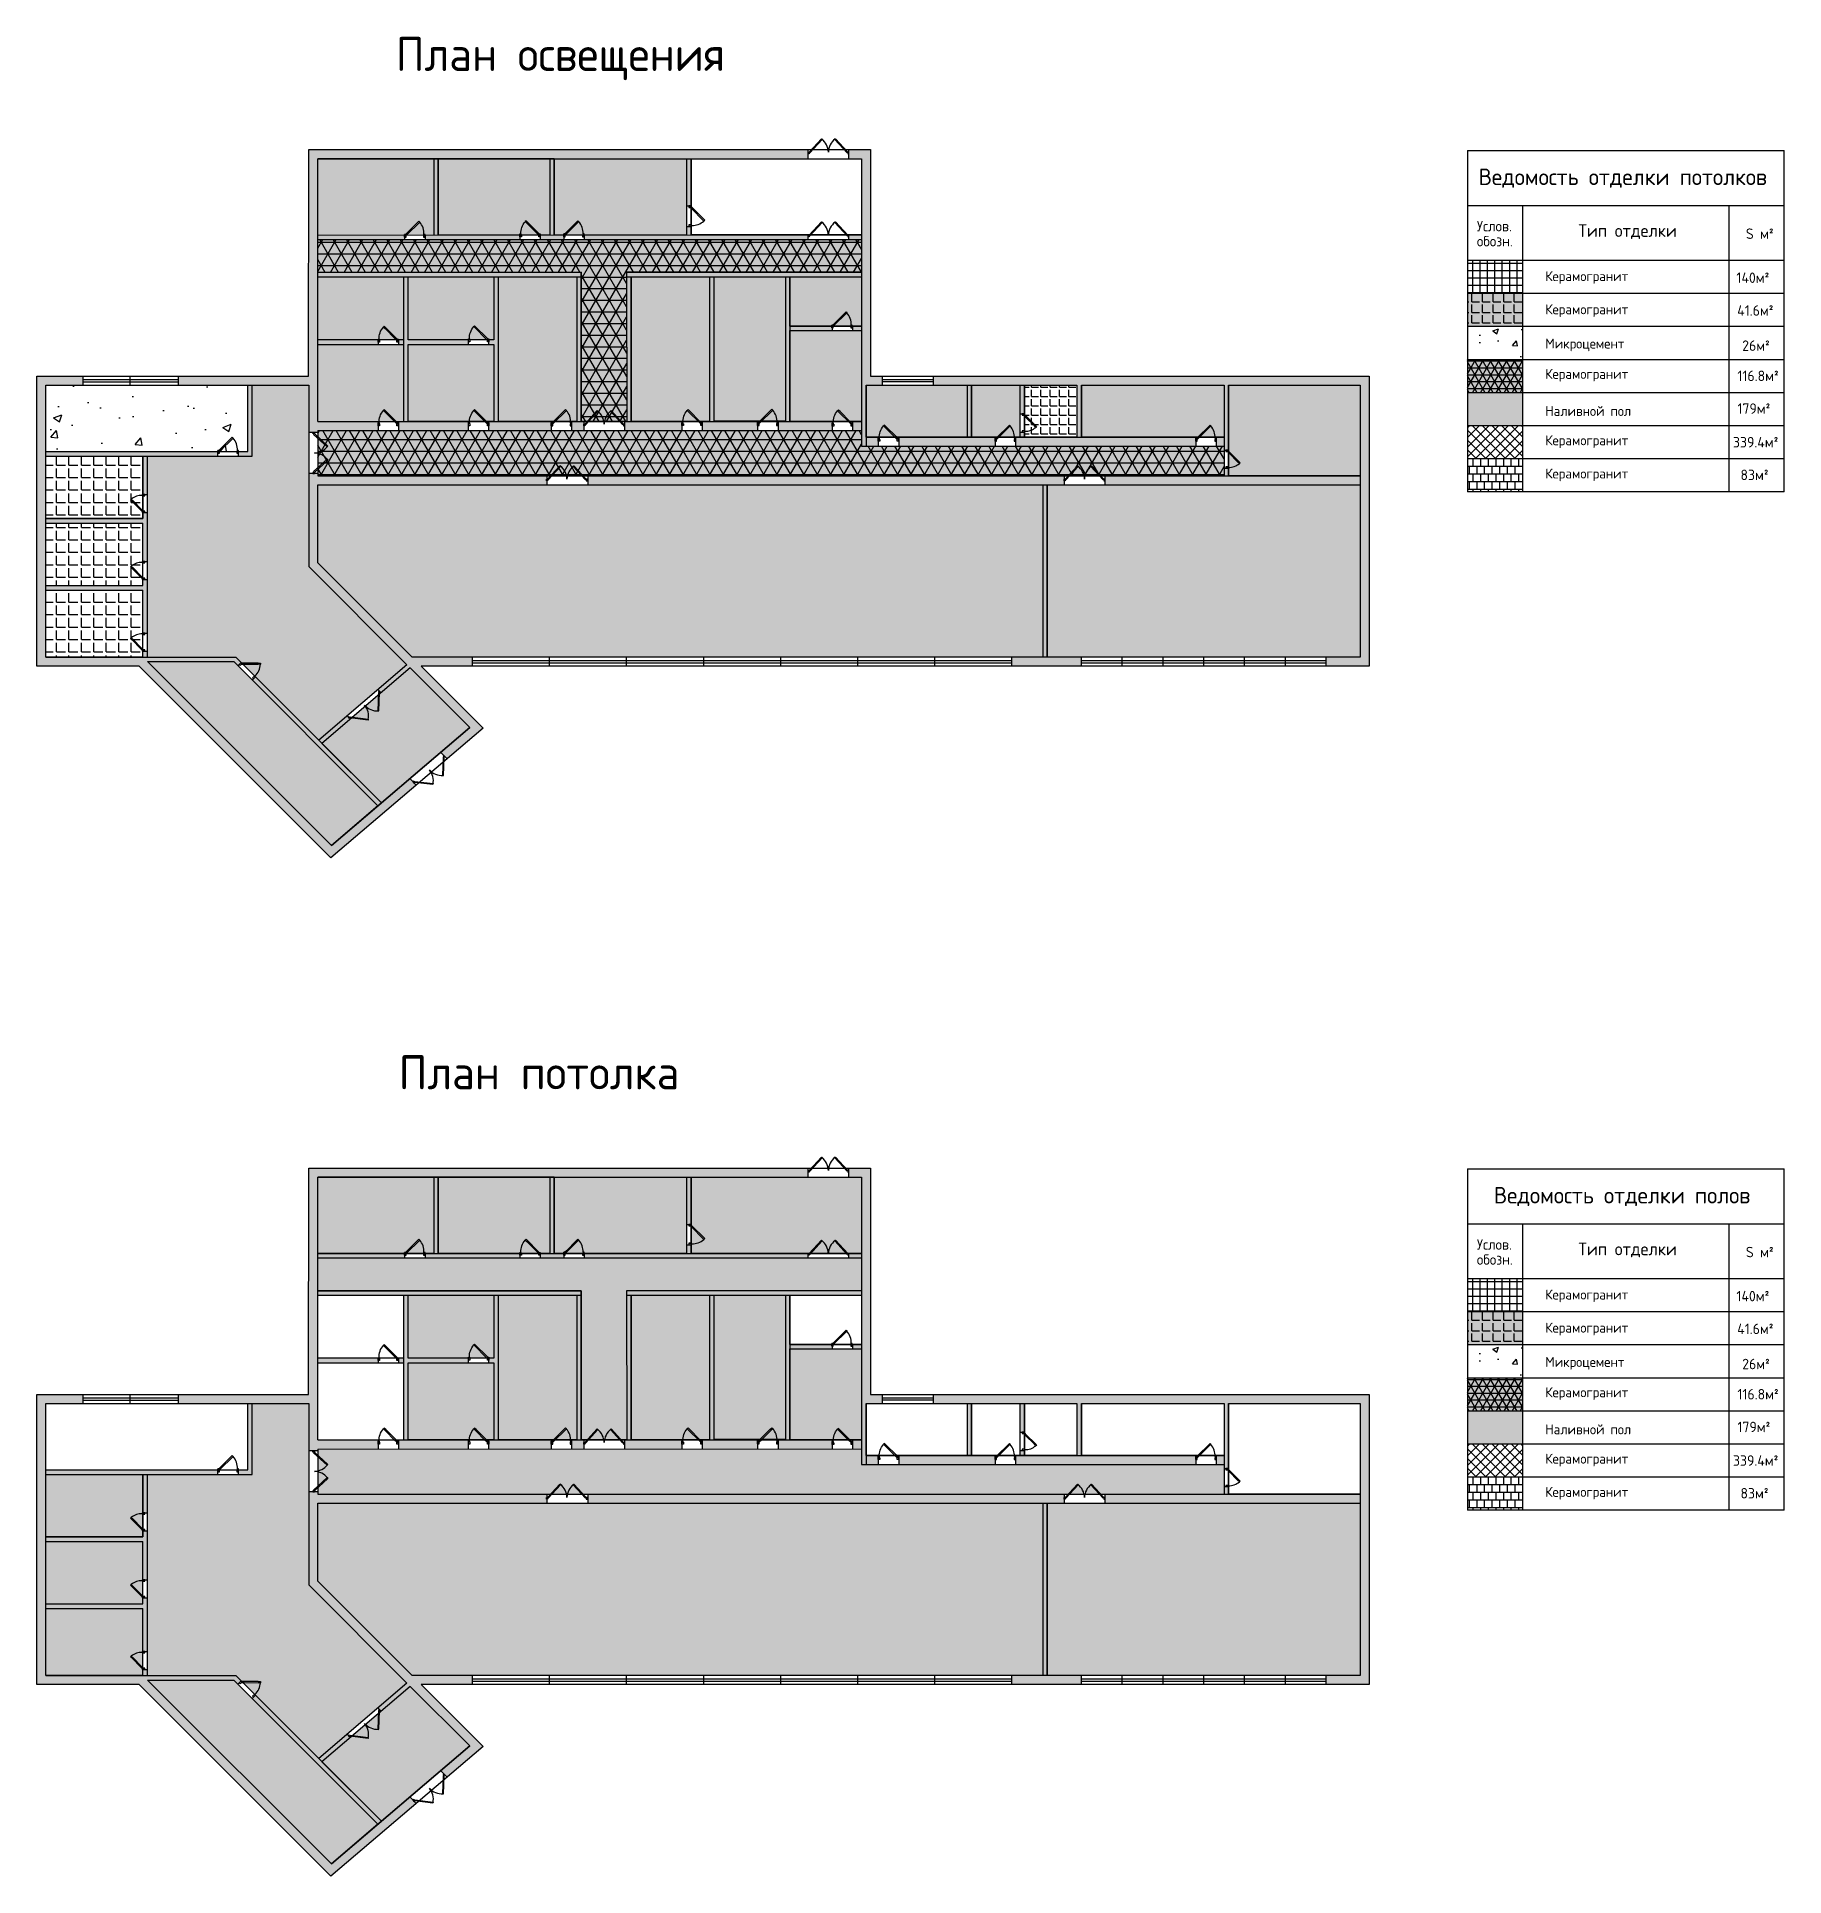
# Model space of a CAD drawing. Header units: millimetres. Extents: x 1 to 862718, y -200795 to 126771.
# Drawn here: x 705566 to 782687, y -200795 to -119602 of the extents above; entities that cross this region are included whole.
import ezdxf

# ---------------------------------------------------------------- set-up
doc = ezdxf.new("R2010")
doc.units = ezdxf.units.MM
doc.header["$MEASUREMENT"] = 0
doc.styles.get("Standard").update_dxf_attribs({"font": 'GOST Common.ttf'})

msp = doc.modelspace()

# ---------------------------------------------------------------- texts
at = {"color": 7}
for s, height, p in [('Ведомость отделки потолков', 729.365, (769202.5, -126148.5)), ('Услов.', 461.93, (769124.3, -128190.2)), ('Тип отделки', 559.18, (773601, -128436)), ('S м²', 461.93, (780995, -128523.5)), ('обозн.', 461.93, (769124.3, -128852.8)), ('Керамогранит', 437.619, (772143.5, -130387.5)), ('140м²', 461.93, (780579, -130466.8)), ('Керамогранит', 437.619, (772143.5, -131850)), ('41.6м²', 461.93, (780614, -131912.1)), ('Микроцемент', 437.619, (772143.5, -133362.5)), ('26м²', 461.93, (780833.4, -133465.7)), ('Керамогранит', 437.619, (772143.5, -134701.5)), ('116.8м²', 461.93, (780624, -134799.3)), ('Наливной пол', 437.619, (772143.5, -136338.5)), ('179м²', 461.93, (780624, -136244.8)), ('Керамогранит', 437.619, (772143.5, -137633)), ('339.4м²', 461.93, (780426, -137726.8)), ('Керамогранит', 437.619, (772143.5, -139099)), ('83м²', 461.93, (780756, -139170.8)), ('Ведомость отделки полов', 729.365, (769875, -171100)), ('Услов.', 461.93, (769124.3, -173141.7)), ('Тип отделки', 559.18, (773601, -173387.5)), ('обозн.', 461.93, (769124.3, -173804.3)), ('S м²', 461.93, (780995, -173475)), ('Керамогранит', 437.619, (772143.5, -175339)), ('140м²', 461.93, (780579, -175418.3)), ('Керамогранит', 437.619, (772143.5, -176801.5)), ('41.6м²', 461.93, (780614, -176863.6)), ('Микроцемент', 437.619, (772143.5, -178314)), ('26м²', 461.93, (780833.4, -178417.2)), ('Керамогранит', 437.619, (772143.5, -179653)), ('116.8м²', 461.93, (780624, -179750.8)), ('Наливной пол', 437.619, (772143.5, -181290)), ('179м²', 461.93, (780624, -181196.3)), ('Керамогранит', 437.619, (772143.5, -182584.5)), ('339.4м²', 461.93, (780426, -182678.3)), ('Керамогранит', 437.619, (772143.5, -184050.5)), ('83м²', 461.93, (780756, -184122.3))]:
    msp.add_text(s, height=height, dxfattribs=at).set_placement(p)
at = {"char_height": 1500, "attachment_point": 1}
for s, insert in [('План освещения', (721410, -119611.5)), ('План потолка', (721537, -164563))]:
    msp.add_mtext_dynamic_manual_height_columns(s, width=15173.5, gutter_width=1, heights=[0], dxfattribs=dict(at, insert=insert))

# ---------------------------------------------------------------- blocks, each defined once
blk = doc.blocks.new('A$C7C735C75')
for p, q in [((0, 0), (0, 38)), ((0, 38), (25, 38)), ((25, 0), (0, 0)), ((328, 370), (25, 38)), ((25, 38), (43, 21)), ((25, 38), (25, 0)), ((43, 21), (346, 354)), ((346, 354), (328, 370)), ((654, 354), (672, 370)), ((957, 21), (654, 354)), ((672, 370), (975, 38)), ((975, 38), (957, 21)), ((975, 38), (975, 0)), ((1000, 38), (975, 38)), ((975, 0), (1000, 0)), ((1000, 0), (1000, 38))]:
    blk.add_line(p, q)
for centre, start, end in [((60, 21), 2.2071, 50.923), ((940, 21), 129.077, 177.7929)]:
    blk.add_arc(centre, 441, start, end)
blk = doc.blocks.new('door')
for p, q in [((156317, 57525), (156317, 57653)), ((156317, 57653), (156317, 57525)), ((156435, 57726), (156362, 57653)), ((156362, 57653), (156399, 57617)), ((156399, 57617), (156472, 57689)), ((156873, 58161), (156435, 57726)), ((156472, 57689), (156910, 58124)), ((156873, 58161), (156946, 58233)), ((156983, 58197), (156910, 58124)), ((156946, 58233), (156983, 58197)), ((157217, 57525), (157217, 57653)), ((157217, 57525), (157217, 57653))]:
    blk.add_line(p, q)
for points in [[(156362, 57653), (156317, 57653), (156317, 57525), (156382, 57525), (156382, 57589), (156382, 57602), (156362, 57602)], [(157172, 57653), (157172, 57602), (157153, 57602), (157153, 57589), (157153, 57525), (157217, 57525), (157217, 57653)]]:
    blk.add_lwpolyline(points, close=True)
blk.add_arc((156410, 57690), 763, 357.23132, 41.49368)

# ---------------------------------------------------------------- hatches: boundary and pattern name
at = {"true_color": 0x636466}
h = msp.add_hatch(color=251, dxfattribs=at)
h.dxf.hatch_style = 1
h.paths.add_polyline_path([(764365.5, -134577.1), (745128.5, -134579.8), (745128.5, -134979.8), (763965.5, -134977.1), (763965.5, -146984), (762457, -146984), (762457, -147384), (764365.5, -147384)])
h.paths.add_polyline_path([(763965.5, -138984), (752706, -138984), (752706, -139384), (763965.5, -139384)], flags=17)
h.paths.add_polyline_path([(758165.5, -134978), (757965.5, -134978), (757965.5, -137848), (758165.5, -137848)], flags=17)
h.paths.add_polyline_path([(757965.5, -137270.5), (757617, -137270.5), (757617, -137670.5), (757965.5, -137670.5)], flags=17)
h.paths.add_polyline_path([(758165.5, -138648), (757965.5, -138648), (757965.5, -138984), (758165.5, -138984)], flags=17)
h.paths.add_polyline_path([(707597, -134584), (705565.5, -134584), (705565.5, -147384), (710084.1, -147384), (718543.8, -155843.7), (722311.9, -152629.8), (722028.1, -152346.1), (718565.4, -155299.6), (710449.8, -147184), (714262.5, -147184), (714439.7, -147361.3), (714581.2, -147219.8), (714345.3, -146984), (710249.8, -146984), (710249.8, -146984), (705965.5, -146984), (705965.5, -134984), (707597, -134984)])
h.paths.add_polyline_path([(718152.9, -150791.6), (715217.6, -147856.2), (715076.1, -147997.7), (720623, -153544.5), (720775.7, -153414.3)], flags=17)
h.paths.add_polyline_path([(722042.9, -147463.4), (721901, -147321.6), (720621.7, -148416.4), (720763.4, -148558.1)], flags=17)
h.paths.add_polyline_path([(719403.6, -149721.5), (719262.1, -149580.1), (718011.6, -150650.3), (718152.9, -150791.6)], flags=17)
h.paths.add_polyline_path([(722529.2, -147384), (724784.5, -147384), (724784.5, -146984), (722129.2, -146984), (717965.5, -142820.3), (717965.5, -139384), (728080.9, -139384), (728080.9, -138984), (717965.5, -138984), (717965.5, -138874), (717565.5, -138874), (717565.5, -142986), (724671.2, -150091.7), (723389.9, -151184.6), (723673.6, -151468.3), (725260.2, -150115)])
h.paths.add_polyline_path([(750906, -138984), (749922.5, -138984), (734189.1, -138984), (729880.9, -138984), (729880.9, -139384), (750906, -139384)])
h.paths.add_polyline_path([(750165.5, -139384), (749965.5, -139384), (749965.5, -146984), (750165.5, -146984)], flags=17)
h.paths.add_polyline_path([(751674, -134978.9), (751474, -134978.9), (751474, -137270.5), (751674, -137270.5)], flags=16)
h.paths.add_polyline_path([(742167.1, -134980.2), (741967.1, -134980.3), (741967.1, -137670.5), (742167.1, -137670.5)])
h.paths.add_polyline_path([(742704.5, -137270.5), (742167.1, -137270.5), (742167.1, -137670.5), (742704.5, -137670.5)])
h.paths.add_polyline_path([(751657, -146984), (748584.5, -146984), (748584.5, -147384), (751657, -147384)], flags=0)
h.paths.add_polyline_path([(710449.8, -140603), (710249.8, -140603), (710249.8, -140865.5), (705965.5, -140865.5), (705965.5, -141065.5), (710249.8, -141065.5), (710249.8, -142762), (710449.8, -142762)], flags=17)
h.paths.add_polyline_path([(710449.8, -143562), (710249.8, -143562), (710249.8, -143824.5), (705965.5, -143824.5), (705965.5, -144024.5), (710249.8, -144024.5), (710249.8, -145921.5), (710449.8, -145921.5)], flags=17)
h.paths.add_polyline_path([(710449.8, -138106.5), (710249.8, -138106.5), (710249.8, -139803), (710449.8, -139803)], flags=17)
h.paths.add_polyline_path([(713562.5, -137906.5), (705965.5, -137906.5), (705965.5, -138106.5), (710249.8, -138106.5), (710449.8, -138106.5), (713562.5, -138106.5)], flags=17)
h.paths.add_polyline_path([(715078, -134984), (714878, -134984), (714878, -137906.5), (714462.5, -137906.5), (714462.5, -138106.5), (715078, -138106.5)], flags=17)
h.paths.add_polyline_path([(710449.8, -146721.5), (710249.8, -146721.5), (710249.8, -146984), (710449.8, -146984)], flags=17)
h.paths.add_polyline_path([(724616.1, -136587.6), (721954.4, -136587.6), (721527, -136587.6), (721527.1, -136987), (724616.1, -136986.5)], flags=17)
h.paths.add_polyline_path([(728271.5, -136586), (725743.4, -136586.4), (725743.4, -136587.6), (725516.1, -136587.6), (725516.1, -136986.4), (728271.6, -136986)], flags=17)
h.paths.add_polyline_path([(729702.5, -136585.8), (729171.5, -136585.8), (729171.6, -136985.8), (729702.6, -136985.8)], flags=17)
h.paths.add_polyline_path([(729597.5, -129998.5), (717965.5, -130000.3), (717965.5, -130200.3), (721754.4, -130200.3), (729597.5, -130198.5)], flags=17)
h.paths.add_polyline_path([(729597.5, -130198.5), (729398.5, -130198.6), (729398.5, -136585.8), (729598.5, -136585.8)], flags=17)
h.paths.add_polyline_path([(731800, -130198.2), (731599, -130198.2), (731600, -136585.5), (731800, -136585.4)], flags=17)
h.paths.add_polyline_path([(741966.3, -129996.6), (731599, -129998.2), (731599, -130198.2), (731800, -130198.2), (741966.3, -130196.6)], flags=17)
h.paths.add_polyline_path([(735455.6, -130197.6), (735256.5, -130197.6), (735256.5, -136584.9), (735456.5, -136584.9)], flags=17)
h.paths.add_polyline_path([(738806.5, -130197.1), (738606.5, -130197.1), (738607.5, -136584.4), (738807.5, -136584.3)], flags=17)
h.paths.add_polyline_path([(740672, -132371.5), (738806.8, -132371.8), (738806.9, -132571.9), (740672.1, -132571.6)], flags=17)
h.paths.add_polyline_path([(741966.7, -132371.3), (741572, -132371.4), (741572.1, -132571.4), (741966.7, -132571.4)], flags=17)
h.paths.add_polyline_path([(741967.1, -136583.8), (741572.6, -136583.9), (741572.7, -136983.9), (741967.1, -136983.8)], flags=17)
h.paths.add_polyline_path([(740672.6, -136584), (738280, -136584.4), (738280, -136984.4), (740672.7, -136984)], flags=17)
h.paths.add_polyline_path([(737380, -136584.6), (734936, -136584.9), (734936.1, -136984.9), (737380, -136984.6)], flags=17)
h.paths.add_polyline_path([(734036, -136585.1), (731502.5, -136585.5), (731502.6, -136985.5), (734036.1, -136985.1)], flags=17)
h.paths.add_polyline_path([(721954.4, -133184.1), (724615.5, -133184.1), (724615.5, -132984.1), (721954.4, -132984.1), (721954.4, -130200.3), (721754.4, -130200.3), (721754.4, -132984.1), (721754.4, -133184.1), (721754.4, -136587), (721954.4, -136587)], flags=17)
h.paths.add_polyline_path([(725943.4, -130199.4), (725743.4, -130199.4), (725743.4, -132984.1), (725515.5, -132984.1), (725515.5, -133184.1), (725743.4, -133184.1), (725743.4, -136586.4), (725943.4, -136586.3)], flags=17)
h.paths.add_polyline_path([(721754.4, -132984.1), (721526.4, -132984.1), (721526.5, -133184.1), (721754.4, -133184.1)], flags=17)
h.paths.add_polyline_path([(720626.4, -132984.1), (717965.4, -132984.1), (717965.4, -133184.1), (720626.5, -133184.1)], flags=17)
h.paths.add_polyline_path([(721799.5, -128352.8), (717965.5, -128353.3), (717965.5, -128553.3), (721799.5, -128552.7)], flags=17)
h.paths.add_polyline_path([(726886.5, -128352.1), (722699.5, -128352.7), (722699.5, -128552.6), (726886.5, -128551.9)], flags=17)
h.paths.add_polyline_path([(723284.3, -124984), (723084.3, -124984), (723084.7, -128352.6), (723284.7, -128352.6)], flags=17)
h.paths.add_polyline_path([(728820.5, -128351.8), (727786.5, -128351.9), (727786.5, -128551.8), (728820.5, -128551.6)], flags=17)
h.paths.add_polyline_path([(728403, -124984), (728203, -124984), (728203.5, -128351.9), (728403.5, -128351.8)], flags=17)
h.paths.add_polyline_path([(739604.1, -128350.3), (729720.5, -128351.7), (729720.5, -128551.5), (739604.1, -128549.9)], flags=17)
h.paths.add_polyline_path([(741966, -128349.9), (741404.1, -128350), (741404.1, -128549.7), (741966.1, -128549.6)], flags=17)
h.paths.add_polyline_path([(734439.9, -127969.9), (734239.9, -127969.9), (734240, -128351), (734440, -128351)], flags=17)
h.paths.add_polyline_path([(734439.5, -124984), (734239.5, -124984), (734239.8, -127069.9), (734439.8, -127069.9)], flags=17)
h.paths.add_polyline_path([(725967.5, -143486.2), (726647.5, -143486.2), (726647.5, -142604.4), (725967.5, -142604.4)], flags=25)
h.paths.add_polyline_path([(729002, -138493.2), (729482, -138493.2), (729482, -137611.4), (729002, -137611.4)], flags=9)
h.paths.add_polyline_path([(713893.7, -142766.7), (714373.7, -142766.7), (714373.7, -141884.9), (713893.7, -141884.9)], flags=25)
h.paths.add_polyline_path([(710076, -136804.7), (710556, -136804.7), (710556, -135922.9), (710076, -135922.9)], flags=25)
h.paths.add_polyline_path([(707768.5, -139805.2), (708248.5, -139805.2), (708248.5, -138923.4), (707768.5, -138923.4)], flags=25)
h.paths.add_polyline_path([(707749, -145866.7), (708229, -145866.7), (708229, -144984.9), (707749, -144984.9)], flags=24)
h.paths.add_polyline_path([(707697.5, -142910.2), (708217.5, -142910.2), (708217.5, -142028.4), (707697.5, -142028.4)], flags=25)
h.paths.add_polyline_path([(721189.5, -150967.2), (721589.5, -150967.2), (721589.5, -150085.4), (721189.5, -150085.4)], flags=25)
h.paths.add_polyline_path([(715966, -151586.2), (716446, -151586.2), (716446, -150704.4), (715966, -150704.4)], flags=24)
h.paths.add_polyline_path([(741403.5, -124584), (741403.6, -124984), (741965.5, -124984), (741967.1, -134980.3), (742167.1, -134980.2), (742871.3, -134980.1), (742871.3, -134580.1), (742367, -134580.2), (742365.4, -124584)])
h.paths.add_polyline_path([(739603.6, -124984), (739603.5, -124584), (717565.6, -124584), (717564.2, -134584), (711801.5, -134584), (711801.5, -134984), (717565.5, -134984), (717565.5, -137074), (717965.5, -137074), (717965.5, -136987.6), (720627.1, -136987.2), (720627, -136587.6), (717965.4, -136587.6), (717965.4, -133184.1), (717965.5, -124984)])
h.paths.add_polyline_path([(748761, -137270.5), (748761, -137670.5), (756717, -137670.5), (756717, -137270.5)])
h.paths.add_polyline_path([(747861, -137670.5), (747861, -137270.5), (743604.5, -137270.5), (743604.5, -137670.5)])
at = {"true_color": 0x61beef}
h = msp.add_hatch(color=151, dxfattribs=at)
h.dxf.hatch_style = 1
h.paths.add_polyline_path([(723084.3, -124984), (717965.5, -124984), (717965.2, -128353.3), (721799.5, -128352.8), (721799.5, -128324.2), (721844.5, -128324.2), (721917.5, -128251.7), (722355.5, -127817.1), (722428.6, -127744.6), (722464.8, -127781.1), (722463.9, -127782, -0.1955686), (722654.5, -128324.2), (722699.5, -128324.2), (722699.5, -128352.7), (723084.7, -128352.6)])
h.paths.add_polyline_path([(722463.9, -127782), (722391.8, -127853.6), (721953.7, -128288.3), (721888.7, -128352.8), (722654.5, -128352.7), (722654.5, -128324.2, 0.1955686)], flags=17)
h = msp.add_hatch(color=151, dxfattribs=at)
h.dxf.hatch_style = 1
h.paths.add_polyline_path([(727194.2, -127834.2), (727122.1, -127762.6, 0.1955686), (726931.5, -128304.8), (726931.5, -128352.1), (727741.5, -128351.9), (727741.5, -128304.8), (727705.3, -128341.3), (727632.3, -128268.9)], flags=17)
h.paths.add_polyline_path([(728203, -124983.3), (723284.3, -124983.3), (723284.3, -128352.1), (726886.5, -128352.1), (726886.5, -128304.8), (726931.5, -128304.8, -0.1955686), (727122.1, -127762.6), (727121.2, -127761.8), (727157.4, -127725.3), (727230.5, -127797.7), (727668.5, -128232.4), (727741.5, -128304.8), (727786.5, -128304.8), (727786.5, -128352.1), (728203.5, -128352.1)])
h = msp.add_hatch(color=151, dxfattribs=at)
h.dxf.hatch_style = 1
h.paths.add_polyline_path([(729485, -127762.3), (729412.8, -127833.9), (728974.8, -128268.5), (728901.8, -128341), (728865.5, -128304.5), (728865.5, -128351), (729675.5, -128351), (729675.5, -128304.5, 0.1955686)], flags=17)
h.paths.add_polyline_path([(734239.5, -124984), (728403, -124984), (728403.5, -128351), (728820.5, -128351), (728820.5, -128304.5), (728865.5, -128304.5), (728938.6, -128232), (729376.6, -127797.4), (729449.6, -127724.9), (729485.8, -127761.4), (729485, -127762.3, -0.1955686), (729675.5, -128304.5), (729720.5, -128304.5), (729720.5, -128351), (734240, -128351)])
at = {"true_color": 0x636466}
h = msp.add_hatch(color=251, dxfattribs=at)
h.dxf.hatch_style = 1
h.paths.add_polyline_path([(741403.5, -124584), (741403.5, -124984), (741965.5, -124984), (741967.1, -134980.3), (742871.3, -134980.1), (742871.3, -134580.1), (742367, -134580.2), (742365.4, -124584)])
at = {"true_color": 0xb5c5ba}
h = msp.add_hatch(color=9, dxfattribs=at)
h.dxf.hatch_style = 1
h.paths.add_polyline_path([(717965.5, -136987.6), (717965.5, -138984), (757965.5, -138984), (757965.5, -137670.5), (741967.1, -137670.5), (741967.1, -136983.8)])
h.paths.add_polyline_path([(729598.5, -136585.8), (731600, -136585.5), (731599, -129998.2), (741966.3, -129996.6), (741966.1, -128549.6), (717965, -128553.3), (717965.5, -130000.3), (729597.5, -129998.5), (729597.5, -129998.5)])
at = {"true_color": 0x76937f}
h = msp.add_hatch(dxfattribs=at)
h.set_pattern_fill('NET3', color=252, scale=4100)
h.set_pattern_definition([(0, (104733.5, -9256.5), (0, 512.5), []), (60, (104733.5, -9256.5), (-443.838, 256.25), []), (120, (104733.5, -9256.5), (-443.838, -256.25), [])])
h.paths.add_polyline_path([(731599, -129998.2), (741966.3, -129996.6), (741966.1, -128549.6), (717965, -128553.3), (717965.5, -130000.3), (729597.5, -129998.5), (729597.5, -129998.5), (729598.5, -136585.8), (731600, -136585.5)])
h.paths.add_polyline_path([(717965.5, -136987.6), (717965.5, -138984), (757965.5, -138984), (757965.5, -137670.5), (741967.1, -137670.5), (741967.1, -136983.8)])
at = {"true_color": 0x636466, "transparency": 33554653}
h = msp.add_hatch(dxfattribs=at)
h.set_pattern_fill('NET', color=251, scale=2600)
h.set_pattern_definition([(0, (103346, -13566.5), (0, 325), []), (90, (103346, -13566.5), (-325, 2e-14), [])])
h.paths.add_polyline_path([(768707.9, -129477.6), (768707.9, -130936.3), (771139.1, -130936.3), (771139.1, -129477.6)])
at = {"true_color": 0x727430}
h = msp.add_hatch(dxfattribs=at)
h.set_pattern_fill('AR-B88', color=67, scale=56)
h.set_pattern_definition([(0, (104733.5, -9256.5), (0, 448), []), (90, (104733.5, -9256.5), (-224, 448), [448, -448])])
h.paths.add_polyline_path([(721754.4, -132984.1), (721754.4, -130200.3), (717965.4, -130200.3), (717965.4, -132984.1)])
h.paths.add_polyline_path([(741966.3, -130197.1), (738806.5, -130197.1), (738806.8, -132371.3), (741966.7, -132371.3)])
h.paths.add_polyline_path([(717965.4, -133184.1), (717965.4, -136587.6), (721754.4, -136587.6), (721754.4, -133184.1)])
h.paths.add_polyline_path([(742167.1, -134980.3), (742167.1, -137270.5), (746620.5, -137270.5), (746620.5, -134980.3)])
h.paths.add_polyline_path([(746820.5, -134980.3), (746820.5, -137270.5), (748959, -137270.5), (748959, -134980.3)])
h.paths.add_polyline_path([(751674, -134984), (751674, -137270.5), (757965.5, -137270.5), (757965.5, -134984)])
h.paths.add_polyline_path([(758165.5, -134984), (758165.5, -138984), (763965.5, -138984), (763965.5, -134984)])
at = {"true_color": 0x991b1e}
h = msp.add_hatch(color=244, dxfattribs=at)
h.dxf.hatch_style = 1
h.set_gradient(color1=(199, 200, 202), color2=(206, 204, 230), name='CURVED')
h.paths.add_polyline_path([(735455.6, -130197.8), (735456.5, -136572.4), (738607.5, -136572.4), (738606.5, -130197.8)])
h.paths.add_polyline_path([(738806.9, -132571.9), (738806.9, -136583.8), (741967.1, -136583.8), (741967.1, -132571.9)])
h.paths.add_polyline_path([(735256.5, -136583.8), (735256.5, -130197.6), (731800, -130198.2), (731800, -136583.8)])
h.paths.add_polyline_path([(729398.5, -136585.8), (729397.5, -130200.3), (725943.4, -130200.3), (725943.4, -136585.8)])
h.paths.add_polyline_path([(725743.4, -132984.1), (725743.4, -130200.3), (721954.4, -130200.3), (721954.4, -132984.1)])
h.paths.add_polyline_path([(725743.4, -133184.1), (721954.4, -133184.1), (721954.4, -136587), (725743.4, -136586.4)])
at = {"true_color": 0x7aafdf, "transparency": 33554653}
h = msp.add_hatch(color=143, dxfattribs=at)
h.dxf.hatch_style = 1
h.paths.add_polyline_path([(771139.1, -132395), (771139.1, -130936.3), (768707.9, -130936.3), (768707.9, -132395)])
at = {"true_color": 0x105689, "transparency": 33554653}
h = msp.add_hatch(dxfattribs=at)
h.set_pattern_fill('ANGLE', color=146, scale=1701.852553)
h.set_pattern_definition([(0, (597142.35, 65734.64), (0, 468.00945), [340.3705, -127.63894]), (90, (597142.35, 65734.64), (-468.00945, 3e-14), [340.3705, -127.63894])])
h.paths.add_polyline_path([(771139.1, -132395), (771139.1, -130936.3), (768707.9, -130936.3), (768707.9, -132395)])
at = {"true_color": 0x5e67af}
h = msp.add_hatch(dxfattribs=at)
h.set_pattern_fill('AR-CONC', color=165, scale=360)
h.set_pattern_definition([(50, (103346, -13566.5), (2582.1367, -225.908), [270, -2970]), (355, (103346, -13566.5), (-499.505, 2707.892), [216, -2376]), (100.45144, (103561.2, -13585.3), (2082.632, 2481.984), [229.465, -2524.112]), (46.1842, (103346, -12846.5), (3842.069, -595.87), [405, -4455]), (96.63564, (103666, -12896), (3364.783, 3506.827), [344.197, -3786.17]), (351.18416, (103346, -12846.5), (3364.783, 3506.827), [324, -3564]), (21, (103706, -13026.5), (2148.8654, -1449.428), [270, -2970]), (326, (103706, -13026.5), (875.935, 2610.54), [216, -2376]), (71.45144, (103885, -13147.3), (3024.801, 1161.112), [229.465, -2524.112]), (37.5, (103346, -13566.5), (43.7755, 1198.4179), [0, -2347.2, 0, -2412, 0, -2385]), (7.5, (103346, -13566.5), (947.0503, 1419.8822), [0, -1375.2, 0, -2293.2, 0, -909]), (327.5, (102543.2, -13566.5), (1921.7608, -81.1975), [0, -900, 0, -2808, 0, -3726]), (317.5, (102183.2, -13566.5), (2099.4702, 360.378), [0, -1170, 0, -1864.8, 0, -2646])])
h.paths.add_polyline_path([(771139.1, -133853.8), (771139.1, -132395), (768707.9, -132395), (768707.9, -133853.8)])
at = {"transparency": 33554653}
h = msp.add_hatch(color=9, dxfattribs=at)
h.dxf.hatch_style = 1
h.paths.add_polyline_path([(768707.9, -133853.8), (768707.9, -135312.5), (771139.1, -135312.5), (771139.1, -133853.8)])
at = {"true_color": 0x76937f, "transparency": 33554653}
h = msp.add_hatch(dxfattribs=at)
h.set_pattern_fill('NET3', color=252, scale=2431.217933)
h.set_pattern_definition([(0, (103346, -13566.5), (0, 303.90224), []), (60, (103346, -13566.5), (-263.18706, 151.95112), []), (120, (103346, -13566.5), (-263.18706, -151.95112), [])])
h.paths.add_polyline_path([(768707.9, -135312.5), (771139.1, -135312.5), (771139.1, -133853.8), (768707.9, -133853.8)])
at = {"true_color": 0x5e67af}
h = msp.add_hatch(dxfattribs=at)
h.set_pattern_fill('AR-CONC', color=165, scale=520)
h.set_pattern_definition([(50, (104733.5, 0), (3729.753, -326.311), [390, -4290]), (355, (104733.5, 0), (-721.507, 3911.4), [312, -3432]), (100.45144, (105044.3, -27.2), (3008.246, 3585.088), [331.45, -3645.94]), (46.1842, (104733.5, 1040), (5549.655, -860.7), [585, -6435]), (96.6356, (105196, 968.3), (4860.24, 5065.417), [497.174, -5468.91]), (351.1842, (104733.5, 1040), (4860.24, 5065.417), [468, -5148]), (21, (105253.5, 780), (3103.917, -2093.618), [390, -4290]), (326, (105253.5, 780), (1265.24, 3770.78), [312, -3432]), (71.45144, (105512, 605.5), (4369.156, 1677.162), [331.45, -3645.94]), (37.5, (104733.5, 0), (63.2312, 1731.048), [0, -3390.4, 0, -3484, 0, -3445]), (7.5, (104733.5, 0), (1367.9616, 2050.941), [0, -1986.4, 0, -3312.4, 0, -1313]), (327.5, (103573.9, 0), (2775.8767, -117.2853), [0, -1300, 0, -4056, 0, -5382]), (317.5, (103054, 0), (3032.568, 520.546), [0, -1690, 0, -2693.6, 0, -3822])])
h.paths.add_polyline_path([(714878, -137906.5), (714878, -134984), (705965.5, -134984), (705965.5, -137906.5)])
at = {"true_color": 0xe0e0e0}
h = msp.add_hatch(color=254, dxfattribs=at)
h.dxf.hatch_style = 1
h.paths.add_polyline_path([(717565.5, -142986), (717565.5, -134984), (715078, -134984), (715078, -138106.5), (710449.8, -138106.5), (710449.8, -146984), (714345.3, -146984), (718011.6, -150650.3), (721901, -147321.6)])
h.paths.add_polyline_path([(722042.9, -147463.4), (718152.9, -150791.6), (720775.7, -153414.3), (724671.2, -150091.7)])
h.paths.add_polyline_path([(714262.5, -147184), (710449.8, -147184), (718565.4, -155299.6), (720623, -153544.5)])
at = {"true_color": 0x93e085}
h = msp.add_hatch(color=81, dxfattribs=at)
h.dxf.hatch_style = 1
h.paths.add_polyline_path([(742167.1, -134980.3), (751474, -134980.3), (751474, -134978.9), (742167.1, -134980.2)])
at = {"true_color": 0x636466}
h = msp.add_hatch(color=251, dxfattribs=at)
h.dxf.hatch_style = 1
h.paths.add_polyline_path([(746820.5, -134980.3), (746620.5, -134980.3), (746620.5, -137270.5), (746820.5, -137270.5)])
h.paths.add_polyline_path([(748959, -136250.5), (749159, -136250.5), (749159, -134980.3), (748959, -134980.3)])
h.paths.add_polyline_path([(749159, -137050.5), (748959, -137050.5), (748959, -137270.5), (749159, -137270.5)])
at = {"true_color": 0x22346e}
h = msp.add_hatch(dxfattribs=at)
h.set_pattern_fill('ANGLE', color=159, scale=1500)
h.set_pattern_definition([(0, (104733.5, -9256.5), (0, 412.5), [300, -112.5]), (90, (104733.5, -9256.5), (-412.5, 3e-14), [300, -112.5])])
h.paths.add_polyline_path([(749159, -137270.5), (751474, -137270.5), (751474, -134980.3), (749159, -134980.3)])
at = {"true_color": 0x000000}
h = msp.add_hatch(color=18, dxfattribs=at)
h.dxf.hatch_style = 1
h.set_gradient(color1=(199, 200, 202), color2=(206, 204, 230), name='INVCYLINDER')
h.paths.add_polyline_path([(771139.1, -136771.5), (771139.1, -135312.5), (768707.9, -135312.5), (768707.9, -136771.5)])
at = {"true_color": 0x5ceb92}
h = msp.add_hatch(color=113, dxfattribs=at)
h.dxf.hatch_style = 1
h.paths.add_polyline_path([(729398.5, -136585.8), (725943.4, -136585.8), (725943.4, -136586.3)])
at = {"true_color": 0xffffff}
h = msp.add_hatch(dxfattribs=at)
h.set_pattern_fill('ANSI37', scale=2431.217933)
h.set_pattern_definition([(45, (103346, -13566.5), (-214.89134, 214.89134), []), (135, (103346, -13566.5), (-214.89134, -214.89134), [])])
h.paths.add_polyline_path([(768707.9, -136771.5), (768707.9, -138230.5), (771139.1, -138230.5), (771139.1, -136771.5)])
at = {"true_color": 0x22346e}
h = msp.add_hatch(dxfattribs=at)
h.set_pattern_fill('ANGLE', color=159, scale=2000)
h.set_pattern_definition([(0, (104733.5, -9256.5), (0, 550), [400, -150]), (90, (104733.5, -9256.5), (-550, 3e-14), [400, -150])])
h.paths.add_polyline_path([(705965.5, -140865.5), (710249.8, -140865.5), (710249.8, -138106.5), (705965.5, -138106.5)])
h.paths.add_polyline_path([(705965.5, -141065.5), (705965.5, -143824.5), (710249.8, -143824.5), (710249.8, -141065.5)])
h.paths.add_polyline_path([(705965.5, -144024.5), (705965.5, -146984), (710249.8, -146984), (710249.8, -144024.5)])
at = {"true_color": 0x727430}
h = msp.add_hatch(dxfattribs=at)
h.set_pattern_fill('AR-B88', color=67, scale=42)
h.set_pattern_definition([(0, (103346, -13566.5), (0, 336), []), (90, (103346, -13566.5), (-168, 336), [336, -336])])
h.paths.add_polyline_path([(768707.9, -138230.5), (768707.9, -139689.5), (771139.1, -139689.5), (771139.1, -138230.5)])
at = {"true_color": 0xe5bb8b}
h = msp.add_hatch(color=31, dxfattribs=at)
h.dxf.hatch_style = 1
h.paths.add_polyline_path([(717965.5, -139384), (717965.5, -142820.3), (722129.2, -146984), (749965.5, -146984), (749965.5, -139384)])
h.paths.add_polyline_path([(763965.5, -146984), (763965.5, -139384), (750165.5, -139384), (750165.5, -146984)])
at = {"true_color": 0x636466}
h = msp.add_hatch(dxfattribs=at)
h.set_pattern_fill('ANSI31', color=251)
h.set_pattern_definition([(45, (104733.5, -133490.50001), (-0.088388347648, 0.088388347648), [])])
h.paths.add_polyline_path([(751657, -146984), (748584.5, -146984), (748584.5, -147384), (751657, -147384)])
h = msp.add_hatch(color=251, dxfattribs=at)
h.dxf.hatch_style = 1
h.paths.add_polyline_path([(764365.5, -179528.6), (745128.5, -179531.3), (745128.5, -179931.3), (763965.5, -179928.6), (763965.5, -191935.5), (762457, -191935.5), (762457, -192335.5), (764365.5, -192335.5)])
h.paths.add_polyline_path([(763965.5, -183935.5), (752706, -183935.5), (752706, -184335.5), (763965.5, -184335.5)], flags=17)
h.paths.add_polyline_path([(758165.5, -179929.5), (757965.5, -179929.5), (757965.5, -182799.5), (758165.5, -182799.5)], flags=17)
h.paths.add_polyline_path([(757965.5, -182222), (757617, -182222), (757617, -182622), (757965.5, -182622)], flags=17)
h.paths.add_polyline_path([(758165.5, -183599.5), (757965.5, -183599.5), (757965.5, -183935.5), (758165.5, -183935.5)], flags=17)
h.paths.add_polyline_path([(707597, -179535.5), (705565.5, -179535.5), (705565.5, -192335.5), (710084.1, -192335.5), (718543.8, -200795.2), (722311.9, -197581.3), (722028.1, -197297.6), (718565.4, -200251.1), (710449.8, -192135.5), (714262.5, -192135.5), (714439.7, -192312.8), (714581.2, -192171.3), (714345.3, -191935.5), (710249.8, -191935.5), (710249.8, -191935.5), (705965.5, -191935.5), (705965.5, -179935.5), (707597, -179935.5)])
h.paths.add_polyline_path([(718152.9, -195743.1), (715217.6, -192807.7), (715076.1, -192949.2), (720623, -198496), (720775.7, -198365.8)], flags=17)
h.paths.add_polyline_path([(722042.9, -192414.9), (721901, -192273.1), (720621.7, -193367.9), (720763.4, -193509.6)], flags=17)
h.paths.add_polyline_path([(719403.6, -194673), (719262.1, -194531.6), (718011.6, -195601.8), (718152.9, -195743.1)], flags=17)
h.paths.add_polyline_path([(722529.2, -192335.5), (724784.5, -192335.5), (724784.5, -191935.5), (722129.2, -191935.5), (717965.5, -187771.8), (717965.5, -184335.5), (728080.9, -184335.5), (728080.9, -183935.5), (717965.5, -183935.5), (717965.5, -183825.5), (717565.5, -183825.5), (717565.5, -187937.5), (724671.2, -195043.2), (723389.9, -196136.1), (723673.6, -196419.8), (725260.2, -195066.5)])
h.paths.add_polyline_path([(750906, -183935.5), (749922.5, -183935.5), (734189.1, -183935.5), (729880.9, -183935.5), (729880.9, -184335.5), (750906, -184335.5)])
h.paths.add_polyline_path([(750165.5, -184335.5), (749965.5, -184335.5), (749965.5, -191935.5), (750165.5, -191935.5)], flags=17)
h.paths.add_polyline_path([(751674, -179930.4), (751474, -179930.4), (751474, -182222), (751674, -182222)], flags=16)
h.paths.add_polyline_path([(742167.1, -179931.7), (741967.1, -179931.8), (741967.1, -182622), (742167.1, -182622)])
h.paths.add_polyline_path([(742704.5, -182222), (742167.1, -182222), (742167.1, -182622), (742704.5, -182622)])
h.paths.add_polyline_path([(751657, -191935.5), (748584.5, -191935.5), (748584.5, -192335.5), (751657, -192335.5)], flags=0)
h.paths.add_polyline_path([(710449.8, -185554.5), (710249.8, -185554.5), (710249.8, -185817), (705965.5, -185817), (705965.5, -186017), (710249.8, -186017), (710249.8, -187713.5), (710449.8, -187713.5)], flags=17)
h.paths.add_polyline_path([(710449.8, -188513.5), (710249.8, -188513.5), (710249.8, -188776), (705965.5, -188776), (705965.5, -188976), (710249.8, -188976), (710249.8, -190873), (710449.8, -190873)], flags=17)
h.paths.add_polyline_path([(710449.8, -183058), (710249.8, -183058), (710249.8, -184754.5), (710449.8, -184754.5)], flags=17)
h.paths.add_polyline_path([(713562.5, -182858), (705965.5, -182858), (705965.5, -183058), (710249.8, -183058), (710449.8, -183058), (713562.5, -183058)], flags=17)
h.paths.add_polyline_path([(715078, -179935.5), (714878, -179935.5), (714878, -182858), (714462.5, -182858), (714462.5, -183058), (715078, -183058)], flags=17)
h.paths.add_polyline_path([(710449.8, -191673), (710249.8, -191673), (710249.8, -191935.5), (710449.8, -191935.5)], flags=17)
h.paths.add_polyline_path([(724616.1, -181539.1), (721954.4, -181539.1), (721527, -181539.1), (721527.1, -181938.5), (724616.1, -181938)], flags=17)
h.paths.add_polyline_path([(728271.5, -181537.5), (725743.4, -181537.9), (725743.4, -181539.1), (725516.1, -181539.1), (725516.1, -181937.9), (728271.6, -181937.5)], flags=17)
h.paths.add_polyline_path([(729702.5, -181537.3), (729171.5, -181537.3), (729171.6, -181937.3), (729702.6, -181937.3)], flags=17)
h.paths.add_polyline_path([(729597.5, -174950), (717965.5, -174951.8), (717965.5, -175151.8), (721754.4, -175151.8), (729597.5, -175150)], flags=17)
h.paths.add_polyline_path([(729597.5, -175150), (729398.5, -175150.1), (729398.5, -181537.3), (729598.5, -181537.3)], flags=17)
h.paths.add_polyline_path([(731800, -175149.7), (731599, -175149.7), (731600, -181537), (731800, -181536.9)], flags=17)
h.paths.add_polyline_path([(741966.3, -174948.1), (731599, -174949.7), (731599, -175149.7), (731800, -175149.7), (741966.3, -175148.1)], flags=17)
h.paths.add_polyline_path([(735455.6, -175149.1), (735256.5, -175149.1), (735256.5, -181536.4), (735456.5, -181536.4)], flags=17)
h.paths.add_polyline_path([(738806.5, -175148.6), (738606.5, -175148.6), (738607.5, -181535.9), (738807.5, -181535.8)], flags=17)
h.paths.add_polyline_path([(740672, -177323), (738806.8, -177323.3), (738806.9, -177523.4), (740672.1, -177523.1)], flags=17)
h.paths.add_polyline_path([(741966.7, -177322.8), (741572, -177322.9), (741572.1, -177522.9), (741966.7, -177522.9)], flags=17)
h.paths.add_polyline_path([(741967.1, -181535.3), (741572.6, -181535.4), (741572.7, -181935.4), (741967.1, -181935.3)], flags=17)
h.paths.add_polyline_path([(740672.6, -181535.5), (738280, -181535.9), (738280, -181935.9), (740672.7, -181935.5)], flags=17)
h.paths.add_polyline_path([(737380, -181536.1), (734936, -181536.4), (734936.1, -181936.4), (737380, -181936.1)], flags=17)
h.paths.add_polyline_path([(734036, -181536.6), (731502.5, -181537), (731502.6, -181937), (734036.1, -181936.6)], flags=17)
h.paths.add_polyline_path([(721954.4, -178135.6), (724615.5, -178135.6), (724615.5, -177935.6), (721954.4, -177935.6), (721954.4, -175151.8), (721754.4, -175151.8), (721754.4, -177935.6), (721754.4, -178135.6), (721754.4, -181538.5), (721954.4, -181538.5)], flags=17)
h.paths.add_polyline_path([(725943.4, -175150.9), (725743.4, -175150.9), (725743.4, -177935.6), (725515.5, -177935.6), (725515.5, -178135.6), (725743.4, -178135.6), (725743.4, -181537.9), (725943.4, -181537.8)], flags=17)
h.paths.add_polyline_path([(721754.4, -177935.6), (721526.4, -177935.6), (721526.5, -178135.6), (721754.4, -178135.6)], flags=17)
h.paths.add_polyline_path([(720626.4, -177935.6), (717965.4, -177935.6), (717965.4, -178135.6), (720626.5, -178135.6)], flags=17)
h.paths.add_polyline_path([(721799.5, -173304.3), (717965.5, -173304.8), (717965.5, -173504.8), (721799.5, -173504.2)], flags=17)
h.paths.add_polyline_path([(726886.5, -173303.6), (722699.5, -173304.2), (722699.5, -173504.1), (726886.5, -173503.4)], flags=17)
h.paths.add_polyline_path([(723284.3, -169935.5), (723084.3, -169935.5), (723084.7, -173304.1), (723284.7, -173304.1)], flags=17)
h.paths.add_polyline_path([(728820.5, -173303.3), (727786.5, -173303.4), (727786.5, -173503.3), (728820.5, -173503.1)], flags=17)
h.paths.add_polyline_path([(728403, -169935.5), (728203, -169935.5), (728203.5, -173303.4), (728403.5, -173303.3)], flags=17)
h.paths.add_polyline_path([(739604.1, -173301.8), (729720.5, -173303.2), (729720.5, -173503), (739604.1, -173501.4)], flags=17)
h.paths.add_polyline_path([(741966, -173301.4), (741404.1, -173301.5), (741404.1, -173501.2), (741966.1, -173501.1)], flags=17)
h.paths.add_polyline_path([(734439.9, -172921.4), (734239.9, -172921.4), (734240, -173302.5), (734440, -173302.5)], flags=17)
h.paths.add_polyline_path([(734439.5, -169935.5), (734239.5, -169935.5), (734239.8, -172021.4), (734439.8, -172021.4)], flags=17)
h.paths.add_polyline_path([(725967.5, -188437.7), (726647.5, -188437.7), (726647.5, -187555.9), (725967.5, -187555.9)], flags=25)
h.paths.add_polyline_path([(729002, -183444.7), (729482, -183444.7), (729482, -182562.9), (729002, -182562.9)], flags=9)
h.paths.add_polyline_path([(713893.7, -187718.2), (714373.7, -187718.2), (714373.7, -186836.4), (713893.7, -186836.4)], flags=25)
h.paths.add_polyline_path([(710076, -181756.2), (710556, -181756.2), (710556, -180874.4), (710076, -180874.4)], flags=25)
h.paths.add_polyline_path([(707768.5, -184756.7), (708248.5, -184756.7), (708248.5, -183874.9), (707768.5, -183874.9)], flags=25)
h.paths.add_polyline_path([(707749, -190818.2), (708229, -190818.2), (708229, -189936.4), (707749, -189936.4)], flags=24)
h.paths.add_polyline_path([(707697.5, -187861.7), (708217.5, -187861.7), (708217.5, -186979.9), (707697.5, -186979.9)], flags=25)
h.paths.add_polyline_path([(721189.5, -195918.7), (721589.5, -195918.7), (721589.5, -195036.9), (721189.5, -195036.9)], flags=25)
h.paths.add_polyline_path([(715966, -196537.7), (716446, -196537.7), (716446, -195655.9), (715966, -195655.9)], flags=24)
h.paths.add_polyline_path([(741403.5, -169535.5), (741403.6, -169935.5), (741965.5, -169935.5), (741967.1, -179931.8), (742167.1, -179931.7), (742871.3, -179931.6), (742871.3, -179531.6), (742367, -179531.7), (742365.4, -169535.5)])
h.paths.add_polyline_path([(739603.6, -169935.5), (739603.5, -169535.5), (717565.6, -169535.5), (717564.2, -179535.5), (711801.5, -179535.5), (711801.5, -179935.5), (717565.5, -179935.5), (717565.5, -182025.5), (717965.5, -182025.5), (717965.5, -181939.1), (720627.1, -181938.7), (720627, -181539.1), (717965.4, -181539.1), (717965.4, -178135.6), (717965.5, -169935.5)])
h.paths.add_polyline_path([(748761, -182222), (748761, -182622), (756717, -182622), (756717, -182222)])
h.paths.add_polyline_path([(747861, -182622), (747861, -182222), (743604.5, -182222), (743604.5, -182622)])
h = msp.add_hatch(color=251, dxfattribs=at)
h.dxf.hatch_style = 1
h.paths.add_polyline_path([(741403.5, -169535.5), (741403.5, -169935.5), (741965.5, -169935.5), (741967.1, -179931.8), (742871.3, -179931.6), (742871.3, -179531.6), (742367, -179531.7), (742365.4, -169535.5)])
at = {"true_color": 0x991b1e}
h = msp.add_hatch(color=244, dxfattribs=at)
h.dxf.hatch_style = 1
h.set_gradient(color1=(199, 200, 202), color2=(206, 204, 230), name='CURVED')
h.paths.add_polyline_path([(717965.5, -169935.5), (717965.5, -173302.9), (723084.7, -173302.9), (723084.3, -169935.5)])
at = {"true_color": 0xf26722}
h = msp.add_hatch(color=30, dxfattribs=at)
h.dxf.hatch_style = 1
h.set_gradient(color1=(199, 200, 202), color2=(206, 204, 230), name='CURVED')
h.paths.add_polyline_path([(723284.3, -169935.5), (723284.7, -173303.6), (728203.5, -173303.6), (728203.5, -169935.5)])
h.paths.add_polyline_path([(734240, -173302.5), (734239.5, -169935.5), (728403, -169935.5), (728403.5, -173302.5)])
h.paths.add_polyline_path([(734439.5, -169935.5), (734440, -173301.4), (741966, -173301.4), (741966, -169935.5)])
at = {"true_color": 0xb5c5ba}
h = msp.add_hatch(color=9, dxfattribs=at)
h.dxf.hatch_style = 1
h.paths.add_polyline_path([(717965.5, -181939.1), (717965.5, -183935.5), (757965.5, -183935.5), (757965.5, -182622), (741967.1, -182622), (741967.1, -181935.3)])
h.paths.add_polyline_path([(729598.5, -181537.3), (731600, -181537), (731599, -174949.7), (741966.3, -174948.1), (741966.1, -173501.1), (717965, -173504.8), (717965.5, -174951.8), (729597.5, -174950), (729597.5, -174950)])
at = {"true_color": 0x636466, "transparency": 33554653}
h = msp.add_hatch(dxfattribs=at)
h.set_pattern_fill('NET', color=251, scale=2600)
h.set_pattern_definition([(0, (103346, -58518), (0, 325), []), (90, (103346, -58518), (-325, 2e-14), [])])
h.paths.add_polyline_path([(768707.9, -174429.1), (768707.9, -175887.8), (771139.1, -175887.8), (771139.1, -174429.1)])
at = {"true_color": 0x991b1e}
h = msp.add_hatch(color=244, dxfattribs=at)
h.dxf.hatch_style = 1
h.set_gradient(color1=(199, 200, 202), color2=(206, 204, 230), name='CURVED')
h.paths.add_polyline_path([(735455.6, -175149.3), (735456.5, -181523.9), (738607.5, -181523.9), (738606.5, -175149.3)])
h.paths.add_polyline_path([(738806.9, -177523.4), (738806.9, -181535.3), (741967.1, -181535.3), (741967.1, -177523.4)])
h.paths.add_polyline_path([(735256.5, -181535.3), (735256.5, -175149.1), (731800, -175149.7), (731800, -181535.3)])
h.paths.add_polyline_path([(729398.5, -181537.3), (729397.5, -175151.8), (725943.4, -175151.8), (725943.4, -181537.3)])
h.paths.add_polyline_path([(725743.4, -177935.6), (725743.4, -175151.8), (721954.4, -175151.8), (721954.4, -177935.6)])
h.paths.add_polyline_path([(725743.4, -178135.6), (721954.4, -178135.6), (721954.4, -181538.5), (725743.4, -181537.9)])
at = {"true_color": 0x7aafdf, "transparency": 33554653}
h = msp.add_hatch(color=143, dxfattribs=at)
h.dxf.hatch_style = 1
h.paths.add_polyline_path([(771139.1, -177346.5), (771139.1, -175887.8), (768707.9, -175887.8), (768707.9, -177346.5)])
at = {"true_color": 0x105689, "transparency": 33554653}
h = msp.add_hatch(dxfattribs=at)
h.set_pattern_fill('ANGLE', color=146, scale=1701.852553)
h.set_pattern_definition([(0, (597142.35, 20783.14), (0, 468.00945), [340.3705, -127.63894]), (90, (597142.35, 20783.14), (-468.00945, 3e-14), [340.3705, -127.63894])])
h.paths.add_polyline_path([(771139.1, -177346.5), (771139.1, -175887.8), (768707.9, -175887.8), (768707.9, -177346.5)])
at = {"true_color": 0x5e67af}
h = msp.add_hatch(dxfattribs=at)
h.set_pattern_fill('AR-CONC', color=165, scale=360)
h.set_pattern_definition([(50, (103346, -58518), (2582.1367, -225.908), [270, -2970]), (355, (103346, -58518), (-499.505, 2707.892), [216, -2376]), (100.45144, (103561.2, -58536.8), (2082.632, 2481.984), [229.465, -2524.112]), (46.1842, (103346, -57798), (3842.069, -595.87), [405, -4455]), (96.63564, (103666, -57847.7), (3364.783, 3506.827), [344.197, -3786.17]), (351.18416, (103346, -57798), (3364.783, 3506.827), [324, -3564]), (21, (103706, -57978), (2148.8654, -1449.428), [270, -2970]), (326, (103706, -57978), (875.935, 2610.54), [216, -2376]), (71.45144, (103885, -58098.8), (3024.801, 1161.112), [229.465, -2524.112]), (37.5, (103346, -58518), (43.7755, 1198.4179), [0, -2347.2, 0, -2412, 0, -2385]), (7.5, (103346, -58518), (947.0503, 1419.8822), [0, -1375.2, 0, -2293.2, 0, -909]), (327.5, (102543.2, -58518), (1921.7608, -81.1975), [0, -900, 0, -2808, 0, -3726]), (317.5, (102183.2, -58518), (2099.4702, 360.378), [0, -1170, 0, -1864.8, 0, -2646])])
h.paths.add_polyline_path([(771139.1, -178805.3), (771139.1, -177346.5), (768707.9, -177346.5), (768707.9, -178805.3)])
at = {"transparency": 33554653}
h = msp.add_hatch(color=9, dxfattribs=at)
h.dxf.hatch_style = 1
h.paths.add_polyline_path([(768707.9, -178805.3), (768707.9, -180264), (771139.1, -180264), (771139.1, -178805.3)])
at = {"true_color": 0x76937f, "transparency": 33554653}
h = msp.add_hatch(dxfattribs=at)
h.set_pattern_fill('NET3', color=252, scale=2431.217933)
h.set_pattern_definition([(0, (103346, -58518), (0, 303.90224), []), (60, (103346, -58518), (-263.18706, 151.95112), []), (120, (103346, -58518), (-263.18706, -151.95112), [])])
h.paths.add_polyline_path([(768707.9, -180264), (771139.1, -180264), (771139.1, -178805.3), (768707.9, -178805.3)])
at = {"true_color": 0xe0e0e0}
h = msp.add_hatch(color=254, dxfattribs=at)
h.dxf.hatch_style = 1
h.paths.add_polyline_path([(717565.5, -187937.5), (717565.5, -179935.5), (715078, -179935.5), (715078, -183058), (710449.8, -183058), (710449.8, -191935.5), (714345.3, -191935.5), (718011.6, -195601.8), (721901, -192273.1)])
h.paths.add_polyline_path([(722042.9, -192414.9), (718152.9, -195743.1), (720775.7, -198365.8), (724671.2, -195043.2)])
h.paths.add_polyline_path([(714262.5, -192135.5), (710449.8, -192135.5), (718565.4, -200251.1), (720623, -198496)])
at = {"true_color": 0x93e085}
h = msp.add_hatch(color=81, dxfattribs=at)
h.dxf.hatch_style = 1
h.paths.add_polyline_path([(742167.1, -179931.8), (751474, -179931.8), (751474, -179930.4), (742167.1, -179931.7)])
at = {"true_color": 0x636466}
h = msp.add_hatch(color=251, dxfattribs=at)
h.dxf.hatch_style = 1
h.paths.add_polyline_path([(746820.5, -179931.8), (746620.5, -179931.8), (746620.5, -182222), (746820.5, -182222)])
h.paths.add_polyline_path([(748959, -181202), (749159, -181202), (749159, -179931.8), (748959, -179931.8)])
h.paths.add_polyline_path([(749159, -182002), (748959, -182002), (748959, -182222), (749159, -182222)])
at = {"true_color": 0x000000}
h = msp.add_hatch(color=18, dxfattribs=at)
h.dxf.hatch_style = 1
h.set_gradient(color1=(199, 200, 202), color2=(206, 204, 230), name='INVCYLINDER')
h.paths.add_polyline_path([(771139.1, -181723), (771139.1, -180264), (768707.9, -180264), (768707.9, -181723)])
at = {"true_color": 0x5ceb92}
h = msp.add_hatch(color=113, dxfattribs=at)
h.dxf.hatch_style = 1
h.paths.add_polyline_path([(729398.5, -181537.3), (725943.4, -181537.3), (725943.4, -181537.8)])
at = {"true_color": 0xffffff}
h = msp.add_hatch(dxfattribs=at)
h.set_pattern_fill('ANSI37', scale=2431.217933)
h.set_pattern_definition([(45, (103346, -58518), (-214.89134, 214.89134), []), (135, (103346, -58518), (-214.89134, -214.89134), [])])
h.paths.add_polyline_path([(768707.9, -181723), (768707.9, -183182), (771139.1, -183182), (771139.1, -181723)])
at = {"true_color": 0x61beef}
h = msp.add_hatch(color=151, dxfattribs=at)
h.dxf.hatch_style = 1
h.paths.add_polyline_path([(710249.8, -184794.3), (710217.5, -184794.3, 0.1955686), (709737.6, -184963), (709801, -185026.8), (710185.7, -185414.5), (710249.8, -185479.1)], flags=17)
h.paths.add_polyline_path([(709768.7, -185058.9), (709704.6, -184994.2), (709736.9, -184962.2), (709737.6, -184963, -0.1955686), (710217.5, -184794.3), (710217.5, -184754.5), (710249.8, -184754.5), (710249.8, -183058), (705965.5, -183058), (705965.5, -185817), (710249.8, -185817), (710249.8, -185554.5), (710249.8, -185554.5), (710217.5, -185551), (710217.5, -185511.1), (710153.4, -185446.5)])
h.paths.add_polyline_path([(710249.8, -190912.8), (710217.5, -190912.8, 0.1955686), (709737.6, -191081.5), (709801, -191145.3), (710185.7, -191533), (710249.8, -191597.6)], flags=17)
h.paths.add_polyline_path([(710249.8, -188976), (705965.5, -188976), (705965.5, -191935.5), (710249.8, -191935.5), (710249.8, -191669.5), (710217.5, -191669.5), (710217.5, -191629.6), (710153.4, -191565), (709768.7, -191177.4), (709704.6, -191112.7), (709736.9, -191080.7), (709737.6, -191081.5, -0.1955686), (710217.5, -190912.8), (710217.5, -190873)])
h.paths.add_polyline_path([(710249.8, -186017), (705965.5, -186017), (705965.5, -188776), (710249.8, -188776), (710249.8, -188513.5), (710217.5, -188513.5), (710217.5, -188470.1), (710153.4, -188405.5), (709768.7, -188017.9), (709704.6, -187953.2), (709736.9, -187921.2), (709737.6, -187922, -0.1955686), (710217.5, -187753.3), (710217.5, -187713.5)])
h.paths.add_polyline_path([(710249.8, -187753.3), (710217.5, -187753.3, 0.1955686), (709737.6, -187922), (709801, -187985.8), (710185.7, -188373.5), (710249.8, -188438.1)], flags=17)
h.paths.add_polyline_path([(710249.8, -188976), (710217.5, -190873), (710249.8, -190873)], flags=17)
at = {"true_color": 0x727430}
h = msp.add_hatch(dxfattribs=at)
h.set_pattern_fill('AR-B88', color=67, scale=42)
h.set_pattern_definition([(0, (103346, -58518), (0, 336), []), (90, (103346, -58518), (-168, 336), [336, -336])])
h.paths.add_polyline_path([(768707.9, -183182), (768707.9, -184641), (771139.1, -184641), (771139.1, -183182)])
at = {"true_color": 0xe5bb8b}
h = msp.add_hatch(color=31, dxfattribs=at)
h.dxf.hatch_style = 1
h.paths.add_polyline_path([(717965.5, -184335.5), (717965.5, -187771.8), (722129.2, -191935.5), (749965.5, -191935.5), (749965.5, -184335.5)])
h.paths.add_polyline_path([(763965.5, -191935.5), (763965.5, -184335.5), (750165.5, -184335.5), (750165.5, -191935.5)])
at = {"true_color": 0x636466}
h = msp.add_hatch(dxfattribs=at)
h.set_pattern_fill('ANSI31', color=251)
h.set_pattern_definition([(45, (104733.5, -178442.00001), (-0.088388347648, 0.088388347648), [])])
h.paths.add_polyline_path([(751657, -191935.5), (748584.5, -191935.5), (748584.5, -192335.5), (751657, -192335.5)])

# ---------------------------------------------------------------- linework, layer by layer
at = {"color": 18, "true_color": 0x000000}
for p, q in [((728403, -124984), (717965.5, -124982.6)), ((723084.3, -124983.3), (723084.7, -128351.4)), ((723284.3, -124983.3), (723284.7, -128351.3)), ((728203, -124984), (728203.5, -128352.1)), ((728403, -124984), (728403.5, -128352)), ((734239.5, -124984), (734240, -128351.2)), ((734439.5, -124984), (734440, -128351.2)), ((739603.6, -124984), (739603.5, -124584)), ((741403.6, -124984), (741403.5, -124584)), ((734239.8, -127069.9), (734439.8, -127069.9)), ((734239.9, -127969.9), (734439.9, -127969.9)), ((717965, -128553.3), (741966.1, -128549.6)), ((717965.1, -128353.3), (741966, -128349.9)), ((721799.5, -128352.8), (721799.5, -128552.7)), ((722699.5, -128352.7), (722699.5, -128552.6)), ((726886.5, -128352.2), (726886.5, -128551.9)), ((727786.5, -128352.1), (727786.5, -128551.8)), ((728820.5, -128351.8), (728820.5, -128551.6)), ((729720.5, -128351.7), (729720.5, -128551.5)), ((739604.1, -128549.9), (739604.1, -128350.3)), ((741404.1, -128549.7), (741404.1, -128350)), ((717965.5, -130000.3), (729597.5, -129998.5)), ((717965.5, -130200.3), (729597.5, -130198.5)), ((729397.5, -130202.1), (729398.5, -136585.8)), ((729597.5, -129998.5), (729598.5, -136585.8)), ((731599, -129998.2), (741966.3, -129996.6)), ((731599, -129998.2), (731600, -136585.5)), ((731599, -130198.2), (741966.3, -130196.6)), ((731800, -130196.6), (731800, -136583.8)), ((735456.5, -136583.8), (735455.6, -130197.8)), ((738606.5, -130184.6), (738607.5, -136572.4)), ((738806.5, -130184.6), (738807.5, -136572.3)), ((720626.4, -132984.1), (720626.5, -133184.1)), ((721526.4, -132984.1), (721526.5, -133184.1)), ((721754.4, -132984.1), (721754.4, -133184.1)), ((724615.5, -133184.1), (724615.5, -132984.1)), ((725515.5, -133184.1), (725515.5, -132984.1)), ((738806.9, -132371.8), (741966.7, -132371.3)), ((738806.9, -132571.9), (741966.8, -132571.4)), ((740672, -132371.5), (740672.1, -132571.6)), ((741572, -132371.4), (741572.1, -132571.4)), ((717964.4, -133183.7), (721754.4, -133183.7)), ((721754.4, -133183.7), (721755, -136587)), ((707597, -134584), (707597, -134984)), ((709688.5, -134984), (709688.5, -134584)), ((711801.5, -134584), (711801.5, -134984)), ((742871.3, -134580.1), (742871.3, -134972)), ((745128.5, -134579.8), (745128.5, -134972)), ((714878, -137906.5), (714878, -134984)), ((715078, -138106.5), (715078, -134984)), ((717565.5, -134984), (717565.5, -142986)), ((741967.1, -134980.3), (741967.1, -137670.5)), ((742167.1, -134980.3), (742167.1, -137670.5)), ((746620.5, -134980.3), (746620.5, -137270.5)), ((746820.5, -134980.3), (746820.5, -137270.5)), ((748959, -134980.3), (748959, -137270.5)), ((749159, -134980.3), (749159, -137270.5)), ((751474, -134984), (751474, -137270.5)), ((751674, -134984), (751674, -137270.5)), ((757965.5, -134984), (757965.5, -138984)), ((758165.5, -134984), (758165.5, -138984)), ((748959, -136250.5), (749159, -136250.5)), ((717965.5, -137074), (717565.5, -137074)), ((717965.4, -136587.6), (741967.1, -136583.8)), ((717965.5, -136987.6), (741967.1, -136983.8)), ((717965.5, -136987.6), (717965.5, -138984)), ((720627, -136587.2), (720627.1, -136987.2)), ((721527, -136587), (721527.1, -136987)), ((724616.1, -136986.5), (724616.1, -136586.5)), ((725516.1, -136986.4), (725516.1, -136586.4)), ((725943.4, -136585.8), (726543.4, -136585.8)), ((728271.5, -136585.9), (728271.6, -136986)), ((729171.5, -136585.8), (729171.6, -136985.8)), ((729702.5, -136585.8), (729702.6, -136985.8)), ((731502.5, -136585.5), (731502.6, -136985.5)), ((731800, -136583.8), (732027, -136583.8)), ((734036, -136583.8), (734036.1, -136985.4)), ((734936, -136583.7), (734936.1, -136985.3)), ((737380, -136584.6), (737380, -136984.6)), ((738280, -136584.4), (738280, -136984.4)), ((740672.6, -136584), (740672.7, -136984.1)), ((741572.6, -136583.9), (741572.7, -136983.9)), ((741967.1, -136983.8), (741967.1, -137670.5)), ((748959, -137050.5), (749159, -137050.5)), ((705965.5, -137906.5), (714878, -137906.5)), ((713562.5, -138106.5), (713562.5, -137906.5)), ((714462.5, -138106.5), (714462.5, -137906.5)), ((741967.1, -137670.5), (757965.5, -137670.5)), ((742167.1, -137270.5), (757965.5, -137270.5)), ((742704.5, -137270.5), (742704.5, -137670.5)), ((743604.5, -137270.5), (743604.5, -137670.5)), ((747861, -137270.5), (747861, -137670.5)), ((748761, -137270.5), (748761, -137670.5)), ((756717, -137270.5), (756717, -137670.5)), ((757617, -137270.5), (757617, -137670.5)), ((757965.5, -137848), (758165.5, -137848)), ((705965.5, -138106.5), (715078, -138106.5)), ((710249.8, -140865.5), (710249.8, -138106.5)), ((710449.8, -146984), (710449.8, -138106.5)), ((757965.5, -138648), (758165.5, -138648)), ((757965.5, -138784), (757967, -138784)), ((717965.5, -138874), (717565.5, -138874)), ((717965.5, -138984), (734189.1, -138984)), ((717965.5, -139384), (763965.5, -139384)), ((728080.9, -138984), (728080.9, -139384)), ((729880.9, -138984), (729880.9, -139384)), ((734189.1, -138984), (749922.5, -138984)), ((749922.5, -138984), (763965.5, -138984)), ((749965.5, -139384), (749965.5, -146984)), ((750165.5, -139384), (750165.5, -146984)), ((750906, -138984), (750906, -139384)), ((752706, -138984), (752706, -139384)), ((757965.5, -138984), (757967.1, -138984)), ((757965.5, -138984), (757967.1, -138984)), ((710249.8, -139803), (710449.8, -139803)), ((705965.5, -140865.5), (710249.8, -140865.5)), ((705965.5, -141065.5), (710249.8, -141065.5)), ((710249.8, -140603), (710449.8, -140603)), ((710249.8, -143824.5), (710249.8, -141065.5)), ((710249.8, -142762), (710449.8, -142762)), ((710249.8, -143562), (710449.8, -143562)), ((717565.5, -142986), (721901, -147321.6)), ((705965.5, -143824.5), (710249.8, -143824.5)), ((705965.5, -144024.5), (710249.8, -144024.5)), ((710249.8, -146984), (710249.8, -144024.5)), ((710249.8, -145921.5), (710449.8, -145921.5)), ((710249.8, -146721.5), (710449.8, -146721.5)), ((705965.5, -146984), (710249.8, -146984)), ((710249.8, -146984), (714345.3, -146984)), ((710249.8, -146984), (710449.8, -146984)), ((710449.8, -147184), (718565.4, -155299.6)), ((710449.8, -147184), (714262.5, -147184)), ((710449.8, -147184), (718565.4, -155299.6)), ((714262.5, -147184), (720623, -153544.5)), ((714345.3, -146984), (720775.7, -153414.3)), ((714439.7, -147361.3), (714581.2, -147219.8)), ((721901, -147321.6), (718011.6, -150650.3)), ((722042.9, -147463.4), (718152.9, -150791.6)), ((724784.5, -146984), (724784.5, -147384)), ((728184.5, -146984), (728184.5, -147384)), ((731584.5, -146984), (731584.5, -147384)), ((734984.5, -146984), (734984.5, -147384)), ((738384.5, -146984), (738384.5, -147384)), ((741784.5, -146984), (741784.5, -147384)), ((745184.5, -146984), (745184.5, -147384)), ((746930.3, -146981.5), (746930.3, -146984)), ((748584.5, -146984), (748584.5, -147384)), ((749187.5, -146981.5), (749187.5, -146984)), ((750881.3, -147384), (750881.3, -147385)), ((751657, -146984), (751657, -147384)), ((753457, -146984), (753457, -147384)), ((755257, -146984), (755257, -147384)), ((757057, -146984), (757057, -147384)), ((758857, -146984), (758857, -147384)), ((760657, -146984), (760657, -147384)), ((762457, -146984), (762457, -147384)), ((715076.1, -147997.7), (715217.6, -147856.2)), ((720621.9, -148416.6), (720763.4, -148558.1)), ((724671.2, -150091.7), (718565.4, -155299.6)), ((718565.4, -155299.6), (724671.2, -150091.7)), ((719262.1, -149580.1), (719403.6, -149721.5)), ((723389.9, -151184.6), (723673.6, -151468.3)), ((722028.1, -152346.1), (722311.9, -152629.8)), ((739603.6, -169935.5), (739603.5, -169535.5)), ((741403.6, -169935.5), (741403.5, -169535.5)), ((728403, -169935.5), (717965.5, -169934.1)), ((723084.3, -169934.8), (723084.7, -173302.9)), ((723284.3, -169934.8), (723284.7, -173302.8)), ((728203, -169935.5), (728203.5, -173303.6)), ((728403, -169935.5), (728403.5, -173303.5)), ((734239.5, -169935.5), (734240, -173302.7)), ((734439.5, -169935.5), (734440, -173302.7)), ((734239.8, -172021.4), (734439.8, -172021.4)), ((734239.9, -172921.4), (734439.9, -172921.4)), ((717965, -173504.8), (741966.1, -173501.1)), ((717965.1, -173304.8), (741966, -173301.4)), ((721799.5, -173304.3), (721799.5, -173504.2)), ((722699.5, -173304.2), (722699.5, -173504.1)), ((726886.5, -173303.7), (726886.5, -173503.4)), ((727786.5, -173303.6), (727786.5, -173503.3)), ((728820.5, -173303.3), (728820.5, -173503.1)), ((729720.5, -173303.2), (729720.5, -173503)), ((739604.1, -173501.4), (739604.1, -173301.8)), ((741404.1, -173501.2), (741404.1, -173301.5)), ((717965.5, -174951.8), (729597.5, -174950)), ((717965.5, -175151.8), (729597.5, -175150)), ((729397.5, -175153.6), (729398.5, -181537.3)), ((729597.5, -174950), (729598.5, -181537.3)), ((731599, -174949.7), (741966.3, -174948.1)), ((731599, -174949.7), (731600, -181537)), ((731599, -175149.7), (741966.3, -175148.1)), ((731800, -175148.1), (731800, -181535.3)), ((735456.5, -181535.3), (735455.6, -175149.3)), ((738606.5, -175136.1), (738607.5, -181523.9)), ((738806.5, -175136.1), (738807.5, -181523.8)), ((738806.9, -177323.3), (741966.7, -177322.8)), ((738806.9, -177523.4), (741966.8, -177522.9)), ((740672, -177323), (740672.1, -177523.1)), ((741572, -177322.9), (741572.1, -177522.9)), ((717964.4, -178135.2), (721754.4, -178135.2)), ((720626.4, -177935.6), (720626.5, -178135.6)), ((721526.4, -177935.6), (721526.5, -178135.6)), ((721754.4, -177935.6), (721754.4, -178135.6)), ((721754.4, -178135.2), (721755, -181538.5)), ((724615.5, -178135.6), (724615.5, -177935.6)), ((725515.5, -178135.6), (725515.5, -177935.6)), ((707597, -179535.5), (707597, -179935.5)), ((709688.5, -179935.5), (709688.5, -179535.5)), ((711801.5, -179535.5), (711801.5, -179935.5)), ((714878, -182858), (714878, -179935.5)), ((715078, -183058), (715078, -179935.5)), ((717565.5, -179935.5), (717565.5, -187937.5)), ((741967.1, -179931.8), (741967.1, -182622)), ((742167.1, -179931.8), (742167.1, -182622)), ((742871.3, -179531.6), (742871.3, -179923.5)), ((745128.5, -179531.3), (745128.5, -179923.5)), ((746620.5, -179931.8), (746620.5, -182222)), ((746820.5, -179931.8), (746820.5, -182222)), ((748959, -179931.8), (748959, -182222)), ((749159, -179931.8), (749159, -182222)), ((751474, -179935.5), (751474, -182222)), ((751674, -179935.5), (751674, -182222)), ((757965.5, -179935.5), (757965.5, -183935.5)), ((758165.5, -179935.5), (758165.5, -183935.5)), ((717965.4, -181539.1), (741967.1, -181535.3)), ((720627, -181538.7), (720627.1, -181938.7)), ((721527, -181538.5), (721527.1, -181938.5)), ((724616.1, -181938), (724616.1, -181538)), ((725516.1, -181937.9), (725516.1, -181537.9)), ((725943.4, -181537.3), (726543.4, -181537.3)), ((728271.5, -181537.4), (728271.6, -181937.5)), ((729171.5, -181537.3), (729171.6, -181937.3)), ((729702.5, -181537.3), (729702.6, -181937.3)), ((731502.5, -181537), (731502.6, -181937)), ((731800, -181535.3), (732027, -181535.3)), ((734036, -181535.3), (734036.1, -181936.9)), ((734936, -181535.2), (734936.1, -181936.8)), ((737380, -181536.1), (737380, -181936.1)), ((738280, -181535.9), (738280, -181935.9)), ((740672.6, -181535.5), (740672.7, -181935.6)), ((741572.6, -181535.4), (741572.7, -181935.4)), ((748959, -181202), (749159, -181202)), ((717965.5, -182025.5), (717565.5, -182025.5)), ((717965.5, -181939.1), (741967.1, -181935.3)), ((717965.5, -181939.1), (717965.5, -183935.5)), ((741967.1, -181935.3), (741967.1, -182622)), ((741967.1, -182622), (757965.5, -182622)), ((742167.1, -182222), (757965.5, -182222)), ((742704.5, -182222), (742704.5, -182622)), ((743604.5, -182222), (743604.5, -182622)), ((747861, -182222), (747861, -182622)), ((748761, -182222), (748761, -182622)), ((748959, -182002), (749159, -182002)), ((756717, -182222), (756717, -182622)), ((757617, -182222), (757617, -182622)), ((705965.5, -182858), (714878, -182858)), ((705965.5, -183058), (715078, -183058)), ((710249.8, -185817), (710249.8, -183058)), ((710449.8, -191935.5), (710449.8, -183058)), ((713562.5, -183058), (713562.5, -182858)), ((714462.5, -183058), (714462.5, -182858)), ((757965.5, -182799.5), (758165.5, -182799.5)), ((717965.5, -183825.5), (717565.5, -183825.5)), ((717965.5, -183935.5), (734189.1, -183935.5)), ((728080.9, -183935.5), (728080.9, -184335.5)), ((729880.9, -183935.5), (729880.9, -184335.5)), ((734189.1, -183935.5), (749922.5, -183935.5)), ((749922.5, -183935.5), (763965.5, -183935.5)), ((750906, -183935.5), (750906, -184335.5)), ((752706, -183935.5), (752706, -184335.5)), ((757965.5, -183599.5), (758165.5, -183599.5)), ((757965.5, -183735.5), (757967, -183735.5)), ((757965.5, -183935.5), (757967.1, -183935.5)), ((757965.5, -183935.5), (757967.1, -183935.5)), ((710249.8, -184754.5), (710449.8, -184754.5)), ((717965.5, -184335.5), (763965.5, -184335.5)), ((749965.5, -184335.5), (749965.5, -191935.5)), ((750165.5, -184335.5), (750165.5, -191935.5)), ((705965.5, -185817), (710249.8, -185817)), ((710249.8, -185554.5), (710449.8, -185554.5)), ((705965.5, -186017), (710249.8, -186017)), ((710249.8, -188776), (710249.8, -186017)), ((710249.8, -187713.5), (710449.8, -187713.5)), ((717565.5, -187937.5), (721901, -192273.1)), ((705965.5, -188776), (710249.8, -188776)), ((705965.5, -188976), (710249.8, -188976)), ((710249.8, -188513.5), (710449.8, -188513.5)), ((710249.8, -191935.5), (710249.8, -188976)), ((710249.8, -190873), (710449.8, -190873)), ((705965.5, -191935.5), (710249.8, -191935.5)), ((710249.8, -191673), (710449.8, -191673)), ((710249.8, -191935.5), (714345.3, -191935.5)), ((710249.8, -191935.5), (710449.8, -191935.5)), ((710449.8, -192135.5), (718565.4, -200251.1)), ((710449.8, -192135.5), (714262.5, -192135.5)), ((710449.8, -192135.5), (718565.4, -200251.1)), ((714262.5, -192135.5), (720623, -198496)), ((714345.3, -191935.5), (720775.7, -198365.8)), ((714439.7, -192312.8), (714581.2, -192171.3)), ((721901, -192273.1), (718011.6, -195601.8)), ((722042.9, -192414.9), (718152.9, -195743.1)), ((724784.5, -191935.5), (724784.5, -192335.5)), ((728184.5, -191935.5), (728184.5, -192335.5)), ((731584.5, -191935.5), (731584.5, -192335.5)), ((734984.5, -191935.5), (734984.5, -192335.5)), ((738384.5, -191935.5), (738384.5, -192335.5)), ((741784.5, -191935.5), (741784.5, -192335.5)), ((745184.5, -191935.5), (745184.5, -192335.5)), ((746930.3, -191933), (746930.3, -191935.5)), ((748584.5, -191935.5), (748584.5, -192335.5)), ((749187.5, -191933), (749187.5, -191935.5)), ((750881.3, -192335.5), (750881.3, -192336.5)), ((751657, -191935.5), (751657, -192335.5)), ((753457, -191935.5), (753457, -192335.5)), ((755257, -191935.5), (755257, -192335.5)), ((757057, -191935.5), (757057, -192335.5)), ((758857, -191935.5), (758857, -192335.5)), ((760657, -191935.5), (760657, -192335.5)), ((762457, -191935.5), (762457, -192335.5)), ((715076.1, -192949.2), (715217.6, -192807.7)), ((720621.9, -193368.1), (720763.4, -193509.6)), ((719262.1, -194531.6), (719403.6, -194673)), ((724671.2, -195043.2), (718565.4, -200251.1)), ((718565.4, -200251.1), (724671.2, -195043.2)), ((723389.9, -196136.1), (723673.6, -196419.8)), ((722028.1, -197297.6), (722311.9, -197581.3))]:
    msp.add_line(p, q, dxfattribs=at)
at = {"color": 7}
for p, q in [((768707.9, -124615.1), (782687.4, -124615.1)), ((768707.9, -124615.1), (768707.9, -139689.5)), ((782687.4, -139689.5), (782687.4, -124615.1)), ((768707.9, -127046.4), (782687.4, -127046.4)), ((768707.9, -127046.4), (768707.9, -127046.4)), ((768707.9, -127046.4), (768707.9, -127046.4)), ((771139.1, -127046.4), (771139.1, -139689.5)), ((780256.2, -139689.5), (780256.2, -127046.4)), ((771139.1, -128262), (771139.1, -128262)), ((782687.4, -129477.6), (768707.9, -129477.6)), ((768707.9, -129477.6), (768707.9, -129477.6)), ((771139.1, -129477.6), (771139.1, -129477.6)), ((782687.4, -130936.3), (768707.9, -130936.3)), ((782687.4, -132395), (768707.9, -132395)), ((782687.4, -133853.8), (768707.9, -133853.8)), ((782687.4, -135312.5), (768707.9, -135312.5)), ((782687.4, -136771.5), (768707.9, -136771.5)), ((782687.4, -138230.5), (768707.9, -138230.5)), ((782687.4, -139689.5), (768707.9, -139689.5)), ((768707.9, -169566.6), (782687.4, -169566.6)), ((768707.9, -169566.6), (768707.9, -184641)), ((782687.4, -184641), (782687.4, -169566.6)), ((768707.9, -171997.9), (782687.4, -171997.9)), ((768707.9, -171997.9), (768707.9, -171997.9)), ((768707.9, -171997.9), (768707.9, -171997.9)), ((771139.1, -171997.9), (771139.1, -184641)), ((780256.2, -184641), (780256.2, -171997.9)), ((771139.1, -173213.5), (771139.1, -173213.5)), ((782687.4, -174429.1), (768707.9, -174429.1)), ((768707.9, -174429.1), (768707.9, -174429.1)), ((771139.1, -174429.1), (771139.1, -174429.1)), ((782687.4, -175887.8), (768707.9, -175887.8)), ((782687.4, -177346.5), (768707.9, -177346.5)), ((782687.4, -178805.3), (768707.9, -178805.3)), ((782687.4, -180264), (768707.9, -180264)), ((782687.4, -181723), (768707.9, -181723)), ((782687.4, -183182), (768707.9, -183182)), ((782687.4, -184641), (768707.9, -184641))]:
    msp.add_line(p, q, dxfattribs=at)
at = {"color": 152, "true_color": 0x2776bb}
for p, q in [((707597, -134734), (711801.5, -134734)), ((742871.3, -134722), (745128.5, -134722)), ((707597, -134834), (711801.5, -134834)), ((742871.3, -134822), (745128.5, -134822)), ((724784.5, -147134), (748584.5, -147134)), ((724784.5, -147234), (748584.5, -147234)), ((751657, -147135), (762457, -147135)), ((751657, -147235), (762457, -147235)), ((707597, -179685.5), (711801.5, -179685.5)), ((707597, -179785.5), (711801.5, -179785.5)), ((742871.3, -179673.5), (745128.5, -179673.5)), ((742871.3, -179773.5), (745128.5, -179773.5)), ((724784.5, -192085.5), (748584.5, -192085.5)), ((724784.5, -192185.5), (748584.5, -192185.5)), ((751657, -192086.5), (762457, -192086.5)), ((751657, -192186.5), (762457, -192186.5))]:
    msp.add_line(p, q, dxfattribs=at)
at = {"color": 18, "true_color": 0x000000}
for points in [[(722529.2, -147384), (725260.2, -150115), (718543.8, -155843.7), (710084.1, -147384), (705565.5, -147384), (705565.5, -134584), (717564.2, -134584), (717565.6, -124584), (742365.4, -124584), (742367, -134580.2), (764365.5, -134577.1), (764365.5, -147384)], [(723284.3, -124983.3), (728203.5, -124983.3), (728203.5, -128352.1), (723284.3, -128352.1)], [(723284.3, -124984), (728203.5, -124984), (728203.5, -128352.1), (723284.3, -128352.1)], [(728403, -124984), (734240, -124984), (734240, -128351.2), (728403, -128351.2)], [(728403, -124984), (734240, -124984), (734240, -128351), (728403, -128351)], [(734439.5, -124984), (741966, -124984), (741966, -128349.9), (734439.5, -128349.9)], [(734439.5, -124984), (741966, -124984), (741966, -128349.9), (734439.5, -128349.9)], [(717965.4, -130200.3), (721754.4, -130200.3), (721754.4, -132984.1), (717965.4, -132984.1)], [(721954.4, -130200.3), (725743.4, -130200.3), (725743.4, -132984.1), (721954.4, -132984.1)], [(725943.4, -130200.3), (729398.5, -130200.3), (729398.5, -136585.8), (725943.4, -136585.8)], [(725943.4, -130200.3), (729398.5, -130200.3), (729398.5, -136585.8), (725943.4, -136585.8)], [(731800, -130196.6), (735256.5, -130196.6), (735256.5, -136583.8), (731800, -136583.8)], [(735455.6, -130197.8), (738607.5, -130197.8), (738607.5, -136572.4), (735455.6, -136572.4)], [(738806.5, -130197.1), (741966.7, -130197.1), (741966.7, -132371.3), (738806.5, -132371.3)], [(738806.9, -132571.9), (741967.1, -132571.9), (741967.1, -136583.8), (738806.9, -136583.8)], [(721954.4, -133184.1), (725743.4, -133184.1), (725743.4, -136587.6), (721954.4, -136587.6)], [(742167.1, -134980.3), (751474, -134980.3), (751474, -137270.5), (742167.1, -137270.5)], [(742167.1, -134980.3), (746620.5, -134980.3), (746620.5, -137270.5), (742167.1, -137270.5)], [(746820.5, -134980.3), (748959, -134980.3), (748959, -137270.5), (746820.5, -137270.5)], [(749159, -134980.3), (751474, -134980.3), (751474, -137270.5), (749159, -137270.5)], [(751674, -134984), (757965.5, -134984), (757965.5, -137270.5), (751674, -137270.5)], [(758165.5, -134984), (763965.5, -134984), (763965.5, -138984), (758165.5, -138984)], [(705965.5, -138106.5), (710249.8, -138106.5), (710249.8, -140865.5), (705965.5, -140865.5)], [(750165.5, -139384), (763965.5, -139384), (763965.5, -146984), (750165.5, -146984)], [(722529.2, -192335.5), (725260.2, -195066.5), (718543.8, -200795.2), (710084.1, -192335.5), (705565.5, -192335.5), (705565.5, -179535.5), (717564.2, -179535.5), (717565.6, -169535.5), (742365.4, -169535.5), (742367, -179531.7), (764365.5, -179528.6), (764365.5, -192335.5)], [(717965.5, -169934.1), (723084.7, -169934.1), (723084.7, -173302.9), (717965.5, -173302.9)], [(723284.3, -169934.8), (728203.5, -169934.8), (728203.5, -173303.6), (723284.3, -173303.6)], [(723284.3, -169935.5), (728203.5, -169935.5), (728203.5, -173303.6), (723284.3, -173303.6)], [(728403, -169935.5), (734240, -169935.5), (734240, -173302.7), (728403, -173302.7)], [(728403, -169935.5), (734240, -169935.5), (734240, -173302.5), (728403, -173302.5)], [(734439.5, -169935.5), (741966, -169935.5), (741966, -173301.4), (734439.5, -173301.4)], [(734439.5, -169935.5), (741966, -169935.5), (741966, -173301.4), (734439.5, -173301.4)], [(717965.4, -175151.8), (721754.4, -175151.8), (721754.4, -177935.6), (717965.4, -177935.6)], [(721954.4, -175151.8), (725743.4, -175151.8), (725743.4, -177935.6), (721954.4, -177935.6)], [(725943.4, -175151.8), (729398.5, -175151.8), (729398.5, -181537.3), (725943.4, -181537.3)], [(725943.4, -175151.8), (729398.5, -175151.8), (729398.5, -181537.3), (725943.4, -181537.3)], [(731800, -175148.1), (735256.5, -175148.1), (735256.5, -181535.3), (731800, -181535.3)], [(735455.6, -175149.3), (738607.5, -175149.3), (738607.5, -181523.9), (735455.6, -181523.9)], [(738806.5, -175148.6), (741966.7, -175148.6), (741966.7, -177322.8), (738806.5, -177322.8)], [(738806.9, -177523.4), (741967.1, -177523.4), (741967.1, -181535.3), (738806.9, -181535.3)], [(721954.4, -178135.6), (725743.4, -178135.6), (725743.4, -181539.1), (721954.4, -181539.1)], [(742167.1, -179931.8), (751474, -179931.8), (751474, -182222), (742167.1, -182222)], [(742167.1, -179931.8), (746620.5, -179931.8), (746620.5, -182222), (742167.1, -182222)], [(746820.5, -179931.8), (748959, -179931.8), (748959, -182222), (746820.5, -182222)], [(749159, -179931.8), (751474, -179931.8), (751474, -182222), (749159, -182222)], [(751674, -179935.5), (757965.5, -179935.5), (757965.5, -182222), (751674, -182222)], [(758165.5, -179935.5), (763965.5, -179935.5), (763965.5, -183935.5), (758165.5, -183935.5)], [(705965.5, -183058), (710249.8, -183058), (710249.8, -185817), (705965.5, -185817)], [(750165.5, -184335.5), (763965.5, -184335.5), (763965.5, -191935.5), (750165.5, -191935.5)]]:
    msp.add_lwpolyline(points, close=True, dxfattribs=at)
for points in [[(717964.4, -136587.6), (717965.5, -124984), (741965.5, -124984), (741967.1, -134980.3)], [(731600, -136585.5), (729598.5, -136585.8), (729597.5, -129998.5), (717965.5, -130000.3), (717965, -128553.3), (741966.1, -128549.6), (741966.3, -129996.6), (731599, -129998.2), (731600, -136585.5)], [(725943.4, -136585.8), (725943.4, -130200.3), (729398.5, -130200.3), (729398.5, -136585.8), (729171.5, -136585.8)], [(735256.5, -130196.6), (735256.5, -136583.8)], [(710249.8, -146984), (705965.5, -146984), (705965.5, -134984), (717565.5, -134984)], [(763965.5, -134977.1), (763965.5, -146984), (722129.2, -146984)], [(717965.5, -142820.3), (717965.5, -139384), (749965.5, -139384), (749965.5, -146984), (722129.2, -146984), (717965.5, -142820.3)], [(710249.8, -146984), (710249.8, -146984), (705965.5, -146984)], [(724671.2, -150091.7), (724671.2, -150091.7), (718565.4, -155299.6), (710449.8, -147184)], [(710449.8, -147184), (714262.5, -147184), (720623, -153544.5), (718565.4, -155299.6), (710449.8, -147184)], [(720775.7, -153414.3), (724671.2, -150091.7), (722042.9, -147463.4), (718152.9, -150791.6), (720775.7, -153414.3)], [(717964.4, -181539.1), (717965.5, -169935.5), (741965.5, -169935.5), (741967.1, -179931.8)], [(731600, -181537), (729598.5, -181537.3), (729597.5, -174950), (717965.5, -174951.8), (717965, -173504.8), (741966.1, -173501.1), (741966.3, -174948.1), (731599, -174949.7), (731600, -181537)], [(725943.4, -181537.3), (725943.4, -175151.8), (729398.5, -175151.8), (729398.5, -181537.3), (729171.5, -181537.3)], [(735256.5, -175148.1), (735256.5, -181535.3)], [(710249.8, -191935.5), (705965.5, -191935.5), (705965.5, -179935.5), (717565.5, -179935.5)], [(763965.5, -179928.6), (763965.5, -191935.5), (722129.2, -191935.5)], [(717965.5, -187771.8), (717965.5, -184335.5), (749965.5, -184335.5), (749965.5, -191935.5), (722129.2, -191935.5), (717965.5, -187771.8)], [(710249.8, -191935.5), (710249.8, -191935.5), (705965.5, -191935.5)], [(724671.2, -195043.2), (724671.2, -195043.2), (718565.4, -200251.1), (710449.8, -192135.5)], [(710449.8, -192135.5), (714262.5, -192135.5), (720623, -198496), (718565.4, -200251.1), (710449.8, -192135.5)], [(720775.7, -198365.8), (724671.2, -195043.2), (722042.9, -192414.9), (718152.9, -195743.1), (720775.7, -198365.8)]]:
    msp.add_lwpolyline(points, dxfattribs=at)

# ---------------------------------------------------------------- block references
at = {"xscale": 1.799512586105673, "yscale": 1.799512586105673, "zscale": 1.799512586105673}
for p in [(739604, -124765.5), (739604.6, -128431.3), (729707, -136767), (728062.9, -139199.2), (750906.5, -139199.2), (739604, -169717), (739604.6, -173382.8), (729707, -181718.5), (728062.9, -184150.7), (750906.5, -184150.7)]:
    msp.add_blockref('A$C7C735C75', p, dxfattribs=at)
for p, rotation in [((676814.9, 29247.6), 270), ((563285.4, -77449.4), 314.9999999999849), ((676814.9, -15703.9), 270), ((563285.4, -122400.9), 314.9999999999849)]:
    msp.add_blockref('door', p, dxfattribs=dict(rotation=rotation))
for p in [(565482.1, -185977.6), (572503.1, -185957.9), (584336.2, -189977.8), (571954.1, -194292.2), (581062.6, -194278.4), (591543.6, -194976.9), (600399.6, -194976.9), (557245.1, -195512.9), (565482.1, -230910.5), (572503.1, -230909.4), (584336.2, -234929.3), (571954.1, -239243.7), (581062.6, -239229.9), (591543.6, -239928.4), (600399.6, -239928.4), (557245.1, -240464.4)]:
    msp.add_blockref('door', p)
at = {"xscale": -1}
for p in [(884103.9, -185958.3), (877843.9, -190609), (881832.9, -190590.5), (877844.5, -194293.4), (881833.5, -194292.8), (891253.5, -194290.8), (897890.1, -194308.8), (899921.9, -194976.9), (884103.9, -230909.8), (877843.9, -235560.5), (881832.9, -235542), (877844.5, -239244.9), (881833.5, -239244.3), (891253.5, -239242.3), (897890.1, -239260.3), (899921.9, -239928.4)]:
    msp.add_blockref('door', p, dxfattribs=at)
for name, p, xscale, yscale, zscale, rotation in [('door', (697878.7, 2827), 0.8897077240456379, 0.8897077240456379, 0.8897077240456379, 270), ('A$C7C735C75', (717747, -137074.5), 1.799512586105673, 1.799512586105673, 1.799512586105673, 270), ('door', (706974.7, 934.1), 0.8878288692363119, 0.8878288692363119, 0.8878288692363119, 270), ('door', (761241, -278941), 0.885003821919751, 0.885003821919751, 0.885003821919751, 90), ('door', (761241, -281900), 0.885003821919751, 0.885003821919751, 0.885003821919751, 90), ('door', (761241, -285059.5), 0.885003821919751, 0.885003821919751, 0.885003821919751, 90), ('A$C7C735C75', (720674.1, -148468.8), 1.799512586105673, 1.799512586105673, 1.799512586105673, 220.550397337801), ('A$C7C735C75', (723534.8, -151320.2), 1.799512586105673, 1.799512586105673, 1.799512586105673, 220.550397337801), ('door', (697878.7, -42124.5), 0.8897077240456379, 0.8897077240456379, 0.8897077240456379, 270), ('A$C7C735C75', (717747, -182026), 1.799512586105673, 1.799512586105673, 1.799512586105673, 270), ('door', (706974.7, -44017.4), 0.8878288692363119, 0.8878288692363119, 0.8878288692363119, 270), ('door', (761241, -323892.5), 0.885003821919751, 0.885003821919751, 0.885003821919751, 90), ('door', (761241, -326851.5), 0.885003821919751, 0.885003821919751, 0.885003821919751, 90), ('door', (761241, -330011), 0.885003821919751, 0.885003821919751, 0.885003821919751, 90), ('A$C7C735C75', (720674.1, -193420.3), 1.799512586105673, 1.799512586105673, 1.799512586105673, 220.550397337801), ('A$C7C735C75', (723534.8, -196271.7), 1.799512586105673, 1.799512586105673, 1.799512586105673, 220.550397337801)]:
    msp.add_blockref(name, p, dxfattribs=dict(xscale=xscale, yscale=yscale, zscale=zscale, rotation=rotation))

msp.set_redraw_order([(e.dxf.handle, doc.entitydb.next_handle()) for e in msp.query("TEXT MTEXT ATTDEF DIMENSION ARC_DIMENSION")])  # texts and dimensions are drawn at this point

doc.saveas('drawing.dxf')
